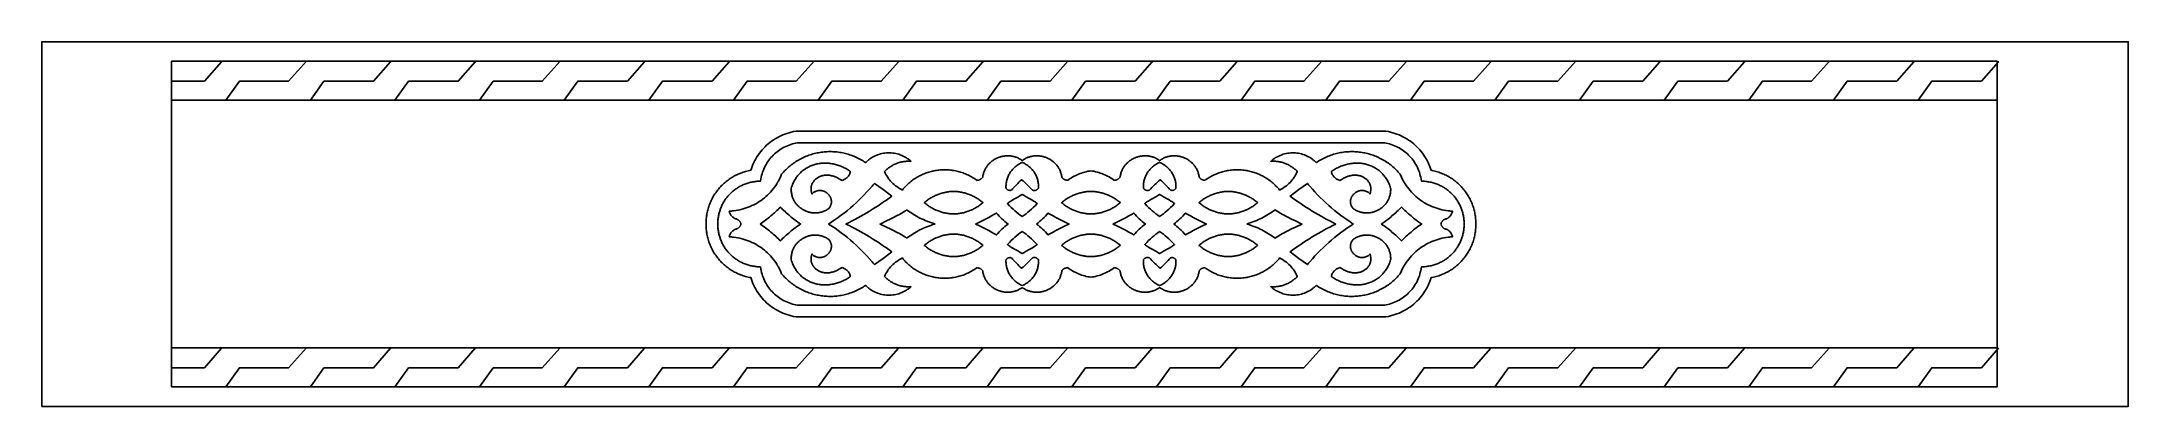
# Model space of a CAD drawing. Extents: x 2914 to 3714, y 692 to 832.
import ezdxf

# ---------------------------------------------------------------- set-up
doc = ezdxf.new("R2010")
doc.units = 0
doc.layers.add('LAYER_1', color=18, linetype='CONTINUOUS')

msp = doc.modelspace()

# ---------------------------------------------------------------- linework, layer by layer
at = {"layer": 'LAYER_1'}
for points in [[(2914.44, 692.21), (3714.44, 692.21), (3714.44, 832.21), (2914.44, 832.21)], [(2964.22, 699.71), (3664.22, 699.71), (3664.22, 824.71), (2964.22, 824.71)], [(3175.7, 777.51), (3175.35, 777.17), (3175, 776.82), (3174.67, 776.47), (3174.34, 776.11), (3174.02, 775.74), (3173.71, 775.36), (3173.42, 774.98), (3173.13, 774.59), (3172.84, 774.19), (3172.57, 773.79), (3172.31, 773.38), (3172.06, 772.97), (3171.81, 772.55), (3171.58, 772.12), (3171.36, 771.69), (3171.14, 771.25), (3170.94, 770.81), (3170.75, 770.36), (3170.57, 769.91), (3170.39, 769.45), (3170.23, 768.99), (3170.08, 768.53), (3169.94, 768.06), (3169.81, 767.58), (3169.7, 767.11), (3169.59, 766.63), (3169.49, 766.14), (3169.41, 765.65), (3169.34, 765.16), (3169.28, 764.67), (3169.23, 764.17), (3169.2, 763.67), (3169.17, 763.17), (3169.16, 762.67), (3169.16, 762.21), (3169.16, 761.76), (3169.17, 761.25), (3169.2, 760.75), (3169.23, 760.25), (3169.28, 759.76), (3169.34, 759.26), (3169.41, 758.77), (3169.49, 758.29), (3169.59, 757.8), (3169.7, 757.32), (3169.81, 756.84), (3169.94, 756.37), (3170.08, 755.9), (3170.23, 755.43), (3170.39, 754.97), (3170.57, 754.52), (3170.75, 754.06), (3170.94, 753.62), (3171.14, 753.17), (3171.36, 752.74), (3171.58, 752.31), (3171.81, 751.88), (3172.06, 751.46), (3172.31, 751.04), (3172.57, 750.64), (3172.84, 750.23), (3173.13, 749.84), (3173.42, 749.45), (3173.71, 749.07), (3174.02, 748.69), (3174.34, 748.32), (3174.67, 747.96), (3175, 747.61), (3175.35, 747.26), (3175.7, 746.92), (3176.06, 746.59), (3176.43, 746.27), (3176.8, 745.95), (3177.19, 745.65), (3177.58, 745.35), (3177.98, 745.06), (3178.39, 744.78), (3178.8, 744.51), (3179.23, 744.25), (3179.66, 744), (3180.09, 743.76), (3180.54, 743.53), (3180.99, 743.31), (3181.45, 743.1), (3181.91, 742.9), (3182.38, 742.71), (3182.86, 742.53), (3183.34, 742.36), (3183.83, 742.21), (3184.33, 742.06), (3184.83, 741.93), (3185.33, 741.81), (3185.84, 741.7), (3186.33, 741.61), (3186.54, 740.94), (3186.82, 740.15), (3187.13, 739.37), (3187.48, 738.61), (3187.85, 737.86), (3188.25, 737.13), (3188.67, 736.42), (3189.12, 735.73), (3189.6, 735.06), (3190.1, 734.41), (3190.63, 733.77), (3191.18, 733.16), (3191.76, 732.57), (3192.35, 732), (3192.97, 731.46), (3193.61, 730.94), (3194.27, 730.44), (3194.94, 729.97), (3195.64, 729.52), (3196.36, 729.1), (3197.09, 728.71), (3197.84, 728.34), (3198.6, 728), (3199.38, 727.69), (3200.18, 727.41), (3200.99, 727.16), (3201.81, 726.94), (3202.65, 726.75), (3203.74, 726.54), (3316.72, 726.54), (3429.7, 726.54), (3430.8, 726.75), (3431.63, 726.94), (3432.46, 727.16), (3433.27, 727.41), (3434.06, 727.69), (3434.84, 728), (3435.61, 728.34), (3436.36, 728.71), (3437.09, 729.1), (3437.81, 729.52), (3438.5, 729.97), (3439.18, 730.44), (3439.84, 730.94), (3440.48, 731.46), (3441.09, 732), (3441.69, 732.57), (3442.26, 733.16), (3442.82, 733.77), (3443.34, 734.41), (3443.85, 735.06), (3444.32, 735.73), (3444.78, 736.42), (3445.2, 737.13), (3445.6, 737.86), (3445.97, 738.61), (3446.31, 739.37), (3446.62, 740.15), (3446.91, 740.94), (3447.12, 741.61), (3447.6, 741.7), (3448.11, 741.81), (3448.62, 741.93), (3449.12, 742.06), (3449.62, 742.21), (3450.1, 742.36), (3450.59, 742.53), (3451.06, 742.71), (3451.54, 742.9), (3452, 743.1), (3452.46, 743.31), (3452.91, 743.53), (3453.35, 743.76), (3453.79, 744), (3454.22, 744.25), (3454.64, 744.51), (3455.06, 744.78), (3455.47, 745.06), (3455.87, 745.35), (3456.26, 745.65), (3456.64, 745.95), (3457.02, 746.27), (3457.39, 746.59), (3457.75, 746.92), (3458.1, 747.26), (3458.44, 747.61), (3458.78, 747.96), (3459.11, 748.32), (3459.42, 748.69), (3459.73, 749.07), (3460.03, 749.45), (3460.32, 749.84), (3460.6, 750.23), (3460.87, 750.64), (3461.14, 751.04), (3461.39, 751.46), (3461.63, 751.88), (3461.87, 752.31), (3462.09, 752.74), (3462.3, 753.17), (3462.51, 753.62), (3462.7, 754.06), (3462.88, 754.52), (3463.05, 754.97), (3463.21, 755.43), (3463.36, 755.9), (3463.5, 756.37), (3463.63, 756.84), (3463.75, 757.32), (3463.86, 757.8), (3463.95, 758.29), (3464.04, 758.77), (3464.11, 759.26), (3464.17, 759.76), (3464.21, 760.25), (3464.25, 760.75), (3464.27, 761.25), (3464.29, 761.76), (3464.29, 762.21), (3464.29, 762.67), (3464.27, 763.17), (3464.25, 763.67), (3464.21, 764.17), (3464.17, 764.67), (3464.11, 765.16), (3464.04, 765.65), (3463.95, 766.14), (3463.86, 766.63), (3463.75, 767.11), (3463.63, 767.58), (3463.5, 768.06), (3463.36, 768.53), (3463.21, 768.99), (3463.05, 769.45), (3462.88, 769.91), (3462.7, 770.36), (3462.51, 770.81), (3462.3, 771.25), (3462.09, 771.69), (3461.87, 772.12), (3461.63, 772.55), (3461.39, 772.97), (3461.14, 773.38), (3460.87, 773.79), (3460.6, 774.19), (3460.32, 774.59), (3460.03, 774.98), (3459.73, 775.36), (3459.42, 775.74), (3459.11, 776.11), (3458.78, 776.47), (3458.44, 776.82), (3458.1, 777.17), (3457.75, 777.51), (3457.39, 777.84), (3457.02, 778.16), (3456.64, 778.47), (3456.26, 778.78), (3455.87, 779.08), (3455.47, 779.37), (3455.06, 779.64), (3454.64, 779.91), (3454.22, 780.17), (3453.79, 780.43), (3453.35, 780.67), (3452.91, 780.9), (3452.46, 781.12), (3452, 781.33), (3451.54, 781.53), (3451.06, 781.72), (3450.59, 781.9), (3450.1, 782.06), (3449.62, 782.22), (3449.12, 782.36), (3448.62, 782.5), (3448.11, 782.62), (3447.6, 782.73), (3447.12, 782.82), (3446.91, 783.49), (3446.62, 784.28), (3446.31, 785.06), (3445.97, 785.82), (3445.6, 786.56), (3445.2, 787.29), (3444.78, 788), (3444.32, 788.69), (3443.85, 789.37), (3443.34, 790.02), (3442.82, 790.65), (3442.26, 791.26), (3441.69, 791.85), (3441.09, 792.42), (3440.48, 792.97), (3439.84, 793.49), (3439.18, 793.99), (3438.5, 794.46), (3437.81, 794.91), (3437.09, 795.33), (3436.36, 795.72), (3435.61, 796.09), (3434.84, 796.43), (3434.06, 796.74), (3433.27, 797.02), (3432.46, 797.27), (3431.63, 797.49), (3430.8, 797.68), (3429.7, 797.89), (3316.72, 797.88), (3203.74, 797.89), (3202.65, 797.68), (3201.81, 797.49), (3200.99, 797.27), (3200.18, 797.02), (3199.38, 796.74), (3198.6, 796.43), (3197.84, 796.09), (3197.09, 795.72), (3196.36, 795.33), (3195.64, 794.91), (3194.94, 794.46), (3194.27, 793.99), (3193.61, 793.49), (3192.97, 792.97), (3192.35, 792.42), (3191.76, 791.85), (3191.18, 791.26), (3190.63, 790.65), (3190.1, 790.02), (3189.6, 789.37), (3189.12, 788.69), (3188.67, 788), (3188.25, 787.29), (3187.85, 786.56), (3187.48, 785.82), (3187.13, 785.06), (3186.82, 784.28), (3186.54, 783.49), (3186.33, 782.82), (3185.84, 782.73), (3185.33, 782.62), (3184.83, 782.5), (3184.33, 782.36), (3183.83, 782.22), (3183.34, 782.06), (3182.86, 781.9), (3182.38, 781.72), (3181.91, 781.53), (3181.45, 781.33), (3180.99, 781.12), (3180.54, 780.9), (3180.09, 780.67), (3179.66, 780.43), (3179.23, 780.17), (3178.8, 779.91), (3178.39, 779.64), (3177.98, 779.37), (3177.58, 779.08), (3177.19, 778.78), (3176.8, 778.47), (3176.43, 778.16), (3176.06, 777.84)], [(3173.8, 764.57), (3173.75, 764.18), (3173.72, 763.79), (3173.69, 763.4), (3173.67, 763.01), (3173.66, 762.62), (3173.66, 762.21), (3173.66, 761.81), (3173.67, 761.41), (3173.69, 761.02), (3173.72, 760.63), (3173.75, 760.25), (3173.8, 759.86), (3173.86, 759.48), (3173.92, 759.1), (3174, 758.72), (3174.08, 758.34), (3174.17, 757.97), (3174.27, 757.6), (3174.38, 757.23), (3174.5, 756.87), (3174.62, 756.51), (3174.76, 756.15), (3174.9, 755.8), (3175.05, 755.45), (3175.21, 755.1), (3175.38, 754.76), (3175.55, 754.42), (3175.74, 754.09), (3175.93, 753.76), (3176.12, 753.43), (3176.33, 753.11), (3176.54, 752.8), (3176.76, 752.49), (3176.99, 752.18), (3177.23, 751.88), (3177.47, 751.59), (3177.72, 751.3), (3177.97, 751.01), (3178.23, 750.74), (3178.5, 750.46), (3178.78, 750.2), (3179.06, 749.94), (3179.35, 749.69), (3179.65, 749.44), (3179.95, 749.2), (3180.25, 748.97), (3180.57, 748.74), (3180.89, 748.53), (3181.21, 748.31), (3181.54, 748.11), (3181.88, 747.91), (3182.22, 747.73), (3182.57, 747.55), (3182.92, 747.37), (3183.28, 747.21), (3183.64, 747.05), (3184.01, 746.9), (3184.38, 746.76), (3184.76, 746.63), (3185.14, 746.51), (3185.53, 746.4), (3185.93, 746.29), (3186.32, 746.2), (3186.73, 746.11), (3187.13, 746.04), (3187.54, 745.97), (3187.96, 745.91), (3188.38, 745.87), (3188.8, 745.83), (3190.02, 745.75), (3190.29, 744.3), (3190.44, 743.64), (3190.61, 743), (3190.81, 742.36), (3191.03, 741.74), (3191.28, 741.13), (3191.55, 740.53), (3191.84, 739.94), (3192.15, 739.37), (3192.49, 738.81), (3192.84, 738.27), (3193.22, 737.74), (3193.62, 737.22), (3194.03, 736.72), (3194.47, 736.24), (3194.92, 735.77), (3195.39, 735.32), (3195.88, 734.89), (3196.39, 734.48), (3196.91, 734.08), (3197.45, 733.71), (3198, 733.35), (3198.57, 733.02), (3199.15, 732.71), (3199.74, 732.42), (3200.35, 732.15), (3200.97, 731.9), (3201.6, 731.68), (3202.24, 731.48), (3202.89, 731.3), (3203.56, 731.15), (3204.16, 731.04), (3316.72, 731.04), (3429.29, 731.04), (3429.89, 731.15), (3430.55, 731.3), (3431.21, 731.48), (3431.85, 731.68), (3432.48, 731.9), (3433.1, 732.15), (3433.71, 732.42), (3434.3, 732.71), (3434.88, 733.02), (3435.45, 733.35), (3436, 733.71), (3436.54, 734.08), (3437.06, 734.48), (3437.56, 734.89), (3438.05, 735.32), (3438.52, 735.77), (3438.98, 736.24), (3439.41, 736.72), (3439.83, 737.22), (3440.23, 737.74), (3440.6, 738.27), (3440.96, 738.81), (3441.3, 739.37), (3441.61, 739.94), (3441.9, 740.53), (3442.17, 741.13), (3442.42, 741.74), (3442.64, 742.36), (3442.84, 743), (3443.01, 743.64), (3443.16, 744.3), (3443.42, 745.75), (3444.64, 745.83), (3445.07, 745.87), (3445.49, 745.91), (3445.9, 745.97), (3446.31, 746.04), (3446.72, 746.11), (3447.12, 746.2), (3447.52, 746.29), (3447.91, 746.4), (3448.3, 746.51), (3448.69, 746.63), (3449.06, 746.76), (3449.44, 746.9), (3449.81, 747.05), (3450.17, 747.21), (3450.53, 747.37), (3450.88, 747.55), (3451.23, 747.73), (3451.57, 747.91), (3451.91, 748.11), (3452.24, 748.31), (3452.56, 748.53), (3452.88, 748.74), (3453.19, 748.97), (3453.5, 749.2), (3453.8, 749.44), (3454.1, 749.69), (3454.38, 749.94), (3454.67, 750.2), (3454.94, 750.46), (3455.21, 750.74), (3455.47, 751.01), (3455.73, 751.3), (3455.98, 751.59), (3456.22, 751.88), (3456.46, 752.18), (3456.68, 752.49), (3456.9, 752.8), (3457.12, 753.11), (3457.32, 753.43), (3457.52, 753.76), (3457.71, 754.09), (3457.89, 754.42), (3458.07, 754.76), (3458.24, 755.1), (3458.39, 755.45), (3458.55, 755.8), (3458.69, 756.15), (3458.82, 756.51), (3458.95, 756.87), (3459.07, 757.23), (3459.18, 757.6), (3459.28, 757.97), (3459.37, 758.34), (3459.45, 758.72), (3459.53, 759.1), (3459.59, 759.48), (3459.65, 759.86), (3459.69, 760.25), (3459.73, 760.63), (3459.76, 761.02), (3459.78, 761.41), (3459.79, 761.81), (3459.79, 762.21), (3459.79, 762.62), (3459.78, 763.01), (3459.76, 763.4), (3459.73, 763.79), (3459.69, 764.18), (3459.65, 764.57), (3459.59, 764.95), (3459.53, 765.33), (3459.45, 765.71), (3459.37, 766.08), (3459.28, 766.46), (3459.18, 766.83), (3459.07, 767.19), (3458.95, 767.56), (3458.82, 767.92), (3458.69, 768.28), (3458.55, 768.63), (3458.39, 768.98), (3458.24, 769.33), (3458.07, 769.67), (3457.89, 770.01), (3457.71, 770.34), (3457.52, 770.67), (3457.32, 770.99), (3457.12, 771.32), (3456.9, 771.63), (3456.68, 771.94), (3456.46, 772.25), (3456.22, 772.55), (3455.98, 772.84), (3455.73, 773.13), (3455.47, 773.41), (3455.21, 773.69), (3454.94, 773.96), (3454.67, 774.23), (3454.38, 774.49), (3454.1, 774.74), (3453.8, 774.98), (3453.5, 775.22), (3453.19, 775.46), (3452.88, 775.68), (3452.56, 775.9), (3452.24, 776.11), (3451.91, 776.32), (3451.57, 776.51), (3451.23, 776.7), (3450.88, 776.88), (3450.53, 777.05), (3450.17, 777.22), (3449.81, 777.37), (3449.44, 777.52), (3449.06, 777.66), (3448.69, 777.79), (3448.3, 777.92), (3447.91, 778.03), (3447.52, 778.13), (3447.12, 778.23), (3446.72, 778.31), (3446.31, 778.39), (3445.9, 778.46), (3445.49, 778.51), (3445.07, 778.56), (3444.64, 778.6), (3443.42, 778.67), (3443.16, 780.13), (3443.01, 780.78), (3442.84, 781.43), (3442.64, 782.06), (3442.42, 782.68), (3442.17, 783.3), (3441.9, 783.9), (3441.61, 784.48), (3441.3, 785.06), (3440.96, 785.61), (3440.6, 786.16), (3440.23, 786.69), (3439.83, 787.21), (3439.41, 787.71), (3438.98, 788.19), (3438.52, 788.66), (3438.05, 789.11), (3437.56, 789.54), (3437.06, 789.95), (3436.54, 790.34), (3436, 790.72), (3435.45, 791.07), (3434.88, 791.41), (3434.3, 791.72), (3433.71, 792.01), (3433.1, 792.28), (3432.48, 792.52), (3431.85, 792.75), (3431.21, 792.95), (3430.55, 793.12), (3429.89, 793.27), (3429.29, 793.39), (3316.72, 793.38), (3204.16, 793.39), (3203.56, 793.27), (3202.89, 793.12), (3202.24, 792.95), (3201.6, 792.75), (3200.97, 792.52), (3200.35, 792.28), (3199.74, 792.01), (3199.15, 791.72), (3198.57, 791.41), (3198, 791.07), (3197.45, 790.72), (3196.91, 790.34), (3196.39, 789.95), (3195.88, 789.54), (3195.39, 789.11), (3194.92, 788.66), (3194.47, 788.19), (3194.03, 787.71), (3193.62, 787.21), (3193.22, 786.69), (3192.84, 786.16), (3192.49, 785.61), (3192.15, 785.06), (3191.84, 784.48), (3191.55, 783.9), (3191.28, 783.3), (3191.03, 782.68), (3190.81, 782.06), (3190.61, 781.43), (3190.44, 780.78), (3190.29, 780.13), (3190.02, 778.67), (3188.8, 778.6), (3188.38, 778.56), (3187.96, 778.51), (3187.54, 778.46), (3187.13, 778.39), (3186.73, 778.31), (3186.32, 778.23), (3185.93, 778.13), (3185.53, 778.03), (3185.14, 777.92), (3184.76, 777.79), (3184.38, 777.66), (3184.01, 777.52), (3183.64, 777.37), (3183.28, 777.22), (3182.92, 777.05), (3182.57, 776.88), (3182.22, 776.7), (3181.88, 776.51), (3181.54, 776.32), (3181.21, 776.11), (3180.89, 775.9), (3180.57, 775.68), (3180.25, 775.46), (3179.95, 775.22), (3179.65, 774.98), (3179.35, 774.74), (3179.06, 774.49), (3178.78, 774.23), (3178.5, 773.96), (3178.23, 773.69), (3177.97, 773.41), (3177.72, 773.13), (3177.47, 772.84), (3177.23, 772.55), (3176.99, 772.25), (3176.76, 771.94), (3176.54, 771.63), (3176.33, 771.32), (3176.12, 770.99), (3175.93, 770.67), (3175.74, 770.34), (3175.55, 770.01), (3175.38, 769.67), (3175.21, 769.33), (3175.05, 768.98), (3174.9, 768.63), (3174.76, 768.28), (3174.62, 767.92), (3174.5, 767.56), (3174.38, 767.19), (3174.27, 766.83), (3174.17, 766.46), (3174.08, 766.08), (3174, 765.71), (3173.92, 765.33), (3173.86, 764.95)], [(3182.55, 762.21), (3182.5, 762.37), (3182.45, 762.52), (3182.39, 762.66), (3182.33, 762.8), (3182.25, 762.94), (3182.17, 763.07), (3182.07, 763.2), (3181.98, 763.32), (3181.87, 763.44), (3181.76, 763.55), (3181.64, 763.66), (3181.52, 763.75), (3181.39, 763.84), (3181.25, 763.93), (3181.11, 764), (3180.96, 764.07), (3180.69, 764.16), (3180.42, 764.26), (3180.17, 764.38), (3179.93, 764.51), (3179.69, 764.66), (3179.47, 764.83), (3179.26, 765.01), (3179.07, 765.2), (3178.88, 765.4), (3178.71, 765.62), (3178.56, 765.85), (3178.42, 766.08), (3178.3, 766.33), (3178.2, 766.59), (3178.11, 766.86), (3178.04, 767.13), (3178.46, 767.15), (3178.88, 767.18), (3179.3, 767.22), (3179.71, 767.26), (3180.53, 767.37), (3181.35, 767.52), (3182.15, 767.68), (3182.95, 767.88), (3183.74, 768.1), (3184.51, 768.36), (3185.27, 768.63), (3186.02, 768.94), (3186.76, 769.27), (3187.49, 769.62), (3188.2, 770), (3188.89, 770.4), (3189.57, 770.83), (3190.24, 771.28), (3190.88, 771.76), (3191.51, 772.25), (3192.13, 772.77), (3192.72, 773.31), (3193.29, 773.87), (3193.85, 774.45), (3194.38, 775.05), (3194.89, 775.67), (3195.38, 776.31), (3195.85, 776.97), (3196.29, 777.65), (3196.71, 778.35), (3196.91, 778.7), (3197.11, 779.06), (3197.3, 779.42), (3197.48, 779.79), (3197.65, 780.16), (3197.82, 780.53), (3197.99, 780.91), (3198.14, 781.3), (3198.51, 781.74), (3198.9, 782.17), (3199.29, 782.59), (3199.68, 783), (3200.09, 783.4), (3200.51, 783.78), (3200.93, 784.16), (3201.36, 784.52), (3201.8, 784.88), (3202.24, 785.22), (3202.69, 785.55), (3203.15, 785.87), (3203.61, 786.17), (3204.08, 786.47), (3204.56, 786.75), (3205.04, 787.02), (3205.53, 787.28), (3206.02, 787.53), (3206.52, 787.77), (3207.02, 787.99), (3207.52, 788.21), (3208.03, 788.41), (3208.55, 788.6), (3209.07, 788.78), (3209.59, 788.94), (3210.12, 789.1), (3210.64, 789.24), (3211.18, 789.37), (3211.71, 789.49), (3212.25, 789.59), (3212.79, 789.69), (3213.33, 789.77), (3213.87, 789.84), (3214.41, 789.9), (3214.96, 789.94), (3215.51, 789.97), (3216.05, 789.99), (3216.6, 790), (3217.15, 790), (3217.7, 789.98), (3218.25, 789.95), (3218.79, 789.91), (3219.34, 789.86), (3219.89, 789.79), (3220.44, 789.71), (3220.98, 789.62), (3221.52, 789.52), (3222.06, 789.4), (3222.6, 789.27), (3223.14, 789.13), (3223.68, 788.97), (3224.21, 788.81), (3224.74, 788.62), (3225.27, 788.43), (3225.79, 788.23), (3226.31, 788.01), (3226.83, 787.77), (3227.34, 787.53), (3227.85, 787.27), (3228.35, 787), (3228.85, 786.72), (3229.34, 786.42), (3229.83, 786.11), (3230.32, 785.79), (3230.54, 786.01), (3230.77, 786.22), (3231, 786.43), (3231.23, 786.63), (3231.47, 786.83), (3231.72, 787.01), (3231.96, 787.2), (3232.21, 787.37), (3232.72, 787.7), (3233.25, 788), (3233.78, 788.28), (3234.33, 788.52), (3234.88, 788.74), (3235.45, 788.94), (3236.02, 789.1), (3236.59, 789.24), (3237.17, 789.35), (3237.76, 789.44), (3238.35, 789.49), (3238.94, 789.52), (3239.53, 789.53), (3240.12, 789.5), (3240.71, 789.45), (3241.3, 789.37), (3241.88, 789.26), (3242.46, 789.13), (3243.03, 788.97), (3243.6, 788.78), (3244.16, 788.56), (3244.71, 788.32), (3245.25, 788.04), (3245.77, 787.74), (3246.03, 787.58), (3246.29, 787.41), (3246.54, 787.24), (3246.8, 787.06), (3247.04, 786.87), (3247.28, 786.68), (3247.52, 786.47), (3247.76, 786.26), (3247.4, 786.29), (3247.04, 786.3), (3246.69, 786.31), (3246.33, 786.3), (3245.97, 786.28), (3245.62, 786.25), (3245.27, 786.22), (3244.92, 786.17), (3244.57, 786.12), (3244.22, 786.05), (3243.88, 785.97), (3243.54, 785.89), (3243.2, 785.8), (3242.87, 785.69), (3242.54, 785.58), (3242.21, 785.46), (3241.88, 785.33), (3241.56, 785.19), (3241.25, 785.04), (3240.93, 784.88), (3240.63, 784.71), (3240.32, 784.54), (3240.02, 784.35), (3239.73, 784.16), (3239.44, 783.96), (3239.16, 783.75), (3238.88, 783.54), (3238.61, 783.31), (3238.35, 783.08), (3238.09, 782.83), (3237.84, 782.58), (3237.59, 782.33), (3237.85, 781.75), (3238.14, 781.2), (3238.45, 780.65), (3238.79, 780.13), (3239.14, 779.61), (3239.52, 779.12), (3239.93, 778.64), (3240.35, 778.19), (3240.79, 777.75), (3241.26, 777.33), (3241.74, 776.93), (3242.24, 776.55), (3242.76, 776.19), (3243.29, 775.86), (3243.85, 775.55), (3244.41, 775.26), (3244.74, 775.66), (3245.08, 776.05), (3245.43, 776.43), (3245.78, 776.8), (3246.14, 777.16), (3246.51, 777.51), (3246.88, 777.85), (3247.27, 778.18), (3247.66, 778.5), (3248.05, 778.81), (3248.45, 779.11), (3248.86, 779.39), (3249.28, 779.67), (3249.7, 779.93), (3250.12, 780.19), (3250.55, 780.43), (3250.99, 780.66), (3251.43, 780.89), (3251.87, 781.1), (3252.32, 781.3), (3252.77, 781.49), (3253.23, 781.67), (3253.69, 781.84), (3254.15, 781.99), (3254.62, 782.14), (3255.09, 782.27), (3255.57, 782.4), (3256.04, 782.51), (3256.52, 782.61), (3257, 782.7), (3257.48, 782.78), (3257.97, 782.85), (3258.45, 782.91), (3258.94, 782.95), (3259.43, 782.99), (3259.91, 783.01), (3260.4, 783.02), (3260.89, 783.03), (3261.38, 783.01), (3261.87, 782.99), (3262.36, 782.96), (3262.85, 782.91), (3263.34, 782.86), (3263.83, 782.79), (3264.32, 782.71), (3264.8, 782.62), (3265.29, 782.52), (3265.77, 782.4), (3266.25, 782.28), (3266.72, 782.14), (3267.2, 781.99), (3267.67, 781.83), (3268.14, 781.66), (3268.61, 781.47), (3269.07, 781.28), (3269.53, 781.07), (3269.99, 780.85), (3270.44, 780.62), (3270.89, 780.37), (3271.33, 780.12), (3271.77, 779.85), (3272.21, 779.57), (3272.64, 779.28), (3273.06, 778.97), (3273.22, 778.99), (3273.38, 779.02), (3273.54, 779.06), (3273.69, 779.1), (3273.84, 779.15), (3273.99, 779.21), (3274.13, 779.28), (3274.27, 779.35), (3274.41, 779.43), (3274.54, 779.52), (3274.67, 779.61), (3274.79, 779.71), (3274.91, 779.82), (3275.02, 779.93), (3275.12, 780.05), (3275.22, 780.18), (3275.27, 780.51), (3275.33, 780.83), (3275.4, 781.15), (3275.48, 781.47), (3275.57, 781.77), (3275.67, 782.08), (3275.78, 782.37), (3275.9, 782.66), (3276.03, 782.95), (3276.16, 783.23), (3276.31, 783.5), (3276.46, 783.76), (3276.62, 784.02), (3276.79, 784.28), (3276.97, 784.52), (3277.16, 784.76), (3277.35, 785), (3277.55, 785.22), (3277.75, 785.44), (3277.97, 785.66), (3278.18, 785.86), (3278.41, 786.06), (3278.64, 786.25), (3278.88, 786.43), (3279.12, 786.61), (3279.37, 786.78), (3279.62, 786.94), (3279.87, 787.09), (3280.13, 787.23), (3280.4, 787.37), (3280.67, 787.5), (3280.94, 787.62), (3281.22, 787.73), (3281.5, 787.84), (3281.78, 787.93), (3282.07, 788.02), (3282.36, 788.1), (3282.65, 788.17), (3282.95, 788.23), (3283.24, 788.28), (3283.54, 788.32), (3283.84, 788.36), (3284.14, 788.38), (3284.44, 788.4), (3284.75, 788.4), (3285.05, 788.4), (3285.36, 788.38), (3285.66, 788.36), (3285.96, 788.33), (3286.27, 788.28), (3286.57, 788.23), (3286.88, 788.17), (3287.18, 788.1), (3287.48, 788.01), (3287.78, 787.92), (3288.08, 787.81), (3288.38, 787.7), (3288.67, 787.57), (3288.96, 787.44), (3289.25, 787.29), (3289.54, 787.13), (3289.83, 786.96), (3290.11, 786.78), (3290.39, 786.59), (3290.66, 786.78), (3290.95, 786.96), (3291.23, 787.13), (3291.52, 787.29), (3291.81, 787.44), (3292.1, 787.57), (3292.39, 787.7), (3292.69, 787.81), (3292.99, 787.92), (3293.29, 788.01), (3293.59, 788.1), (3293.89, 788.17), (3294.2, 788.23), (3294.5, 788.28), (3294.81, 788.33), (3295.11, 788.36), (3295.42, 788.38), (3295.72, 788.4), (3296.02, 788.4), (3296.33, 788.4), (3296.63, 788.38), (3296.93, 788.36), (3297.23, 788.32), (3297.53, 788.28), (3297.82, 788.23), (3298.12, 788.17), (3298.41, 788.1), (3298.7, 788.02), (3298.99, 787.93), (3299.27, 787.84), (3299.55, 787.73), (3299.83, 787.62), (3300.1, 787.5), (3300.37, 787.37), (3300.64, 787.23), (3300.9, 787.09), (3301.15, 786.94), (3301.41, 786.78), (3301.65, 786.61), (3301.89, 786.43), (3302.13, 786.25), (3302.36, 786.06), (3302.59, 785.86), (3302.8, 785.66), (3303.02, 785.44), (3303.22, 785.22), (3303.42, 785), (3303.61, 784.76), (3303.8, 784.52), (3303.98, 784.28), (3304.15, 784.02), (3304.31, 783.76), (3304.46, 783.5), (3304.61, 783.23), (3304.74, 782.95), (3304.87, 782.66), (3304.99, 782.37), (3305.1, 782.08), (3305.2, 781.77), (3305.29, 781.47), (3305.37, 781.15), (3305.44, 780.83), (3305.5, 780.51), (3305.55, 780.18), (3305.65, 780.05), (3305.75, 779.93), (3305.87, 779.82), (3305.98, 779.71), (3306.1, 779.61), (3306.23, 779.52), (3306.36, 779.43), (3306.5, 779.35), (3306.64, 779.28), (3306.78, 779.21), (3306.93, 779.15), (3307.08, 779.1), (3307.23, 779.06), (3307.39, 779.02), (3307.55, 778.99), (3307.71, 778.97), (3308.22, 779.33), (3308.73, 779.67), (3309.26, 779.99), (3309.79, 780.3), (3310.34, 780.59), (3310.89, 780.86), (3311.44, 781.12), (3312.01, 781.36), (3312.58, 781.58), (3313.15, 781.79), (3313.74, 781.98), (3314.32, 782.15), (3314.92, 782.3), (3315.51, 782.44), (3316.12, 782.56), (3316.72, 782.66), (3317.33, 782.56), (3317.93, 782.44), (3318.52, 782.3), (3319.12, 782.15), (3319.71, 781.98), (3320.29, 781.79), (3320.86, 781.58), (3321.44, 781.36), (3322, 781.12), (3322.56, 780.86), (3323.11, 780.59), (3323.65, 780.3), (3324.18, 779.99), (3324.71, 779.67), (3325.23, 779.33), (3325.73, 778.97), (3325.89, 778.99), (3326.05, 779.02), (3326.21, 779.06), (3326.36, 779.1), (3326.51, 779.15), (3326.66, 779.21), (3326.8, 779.28), (3326.94, 779.35), (3327.08, 779.43), (3327.21, 779.52), (3327.34, 779.61), (3327.46, 779.71), (3327.58, 779.82), (3327.69, 779.93), (3327.79, 780.05), (3327.89, 780.18), (3327.94, 780.51), (3328, 780.83), (3328.07, 781.15), (3328.15, 781.47), (3328.24, 781.77), (3328.34, 782.08), (3328.45, 782.37), (3328.57, 782.66), (3328.7, 782.95), (3328.84, 783.23), (3328.98, 783.5), (3329.14, 783.76), (3329.3, 784.02), (3329.47, 784.28), (3329.64, 784.52), (3329.83, 784.76), (3330.02, 785), (3330.22, 785.22), (3330.43, 785.44), (3330.64, 785.66), (3330.86, 785.86), (3331.08, 786.06), (3331.31, 786.25), (3331.55, 786.43), (3331.79, 786.61), (3332.04, 786.78), (3332.29, 786.94), (3332.55, 787.09), (3332.81, 787.23), (3333.07, 787.37), (3333.34, 787.5), (3333.62, 787.62), (3333.89, 787.73), (3334.17, 787.84), (3334.46, 787.93), (3334.74, 788.02), (3335.03, 788.1), (3335.32, 788.17), (3335.62, 788.23), (3335.92, 788.28), (3336.21, 788.32), (3336.51, 788.36), (3336.81, 788.38), (3337.12, 788.4), (3337.42, 788.4), (3337.72, 788.4), (3338.03, 788.38), (3338.33, 788.36), (3338.64, 788.33), (3338.94, 788.28), (3339.25, 788.23), (3339.55, 788.17), (3339.85, 788.1), (3340.15, 788.01), (3340.45, 787.92), (3340.75, 787.81), (3341.05, 787.7), (3341.34, 787.57), (3341.64, 787.44), (3341.93, 787.29), (3342.21, 787.13), (3342.5, 786.96), (3342.78, 786.78), (3343.06, 786.59), (3343.34, 786.78), (3343.62, 786.96), (3343.9, 787.13), (3344.19, 787.29), (3344.48, 787.44), (3344.77, 787.57), (3345.07, 787.7), (3345.36, 787.81), (3345.66, 787.92), (3345.96, 788.01), (3346.26, 788.1), (3346.57, 788.17), (3346.87, 788.23), (3347.17, 788.28), (3347.48, 788.33), (3347.78, 788.36), (3348.09, 788.38), (3348.39, 788.4), (3348.7, 788.4), (3349, 788.4), (3349.3, 788.38), (3349.6, 788.36), (3349.9, 788.32), (3350.2, 788.28), (3350.5, 788.23), (3350.79, 788.17), (3351.08, 788.1), (3351.37, 788.02), (3351.66, 787.93), (3351.94, 787.84), (3352.22, 787.73), (3352.5, 787.62), (3352.77, 787.5), (3353.04, 787.37), (3353.31, 787.23), (3353.57, 787.09), (3353.83, 786.94), (3354.08, 786.78), (3354.32, 786.61), (3354.57, 786.43), (3354.8, 786.25), (3355.03, 786.06), (3355.26, 785.86), (3355.48, 785.66), (3355.69, 785.44), (3355.89, 785.22), (3356.09, 785), (3356.29, 784.76), (3356.47, 784.52), (3356.65, 784.28), (3356.82, 784.02), (3356.98, 783.76), (3357.13, 783.5), (3357.28, 783.23), (3357.42, 782.95), (3357.54, 782.66), (3357.66, 782.37), (3357.77, 782.08), (3357.87, 781.77), (3357.96, 781.47), (3358.04, 781.15), (3358.11, 780.83), (3358.17, 780.51), (3358.22, 780.18), (3358.32, 780.05), (3358.43, 779.93), (3358.54, 779.82), (3358.65, 779.71), (3358.78, 779.61), (3358.9, 779.52), (3359.03, 779.43), (3359.17, 779.35), (3359.31, 779.28), (3359.45, 779.21), (3359.6, 779.15), (3359.75, 779.1), (3359.91, 779.06), (3360.06, 779.02), (3360.22, 778.99), (3360.38, 778.97), (3360.81, 779.28), (3361.24, 779.57), (3361.67, 779.85), (3362.11, 780.12), (3362.55, 780.37), (3363, 780.62), (3363.45, 780.85), (3363.91, 781.07), (3364.37, 781.28), (3364.83, 781.47), (3365.3, 781.66), (3365.77, 781.83), (3366.24, 781.99), (3366.72, 782.14), (3367.2, 782.28), (3367.68, 782.4), (3368.16, 782.52), (3368.64, 782.62), (3369.13, 782.71), (3369.61, 782.79), (3370.1, 782.86), (3370.59, 782.91), (3371.08, 782.96), (3371.57, 782.99), (3372.06, 783.01), (3372.55, 783.03), (3373.04, 783.02), (3373.53, 783.01), (3374.02, 782.99), (3374.5, 782.95), (3374.99, 782.91), (3375.48, 782.85), (3375.96, 782.78), (3376.44, 782.7), (3376.92, 782.61), (3377.4, 782.51), (3377.88, 782.4), (3378.35, 782.27), (3378.82, 782.14), (3379.29, 781.99), (3379.75, 781.84), (3380.21, 781.67), (3380.67, 781.49), (3381.12, 781.3), (3381.57, 781.1), (3382.02, 780.89), (3382.46, 780.66), (3382.89, 780.43), (3383.32, 780.19), (3383.75, 779.93), (3384.17, 779.67), (3384.58, 779.39), (3384.99, 779.11), (3385.39, 778.81), (3385.79, 778.5), (3386.18, 778.18), (3386.56, 777.85), (3386.93, 777.51), (3387.3, 777.16), (3387.66, 776.8), (3388.02, 776.43), (3388.36, 776.05), (3388.7, 775.66), (3389.03, 775.26), (3389.6, 775.55), (3390.15, 775.86), (3390.68, 776.19), (3391.2, 776.55), (3391.7, 776.93), (3392.19, 777.33), (3392.65, 777.75), (3393.09, 778.19), (3393.52, 778.64), (3393.92, 779.12), (3394.3, 779.61), (3394.66, 780.13), (3394.99, 780.65), (3395.3, 781.2), (3395.59, 781.75), (3395.85, 782.33), (3395.61, 782.58), (3395.36, 782.83), (3395.1, 783.08), (3394.83, 783.31), (3394.56, 783.54), (3394.28, 783.75), (3394, 783.96), (3393.71, 784.16), (3393.42, 784.35), (3393.12, 784.54), (3392.82, 784.71), (3392.51, 784.88), (3392.2, 785.04), (3391.88, 785.19), (3391.56, 785.33), (3391.24, 785.46), (3390.91, 785.58), (3390.58, 785.69), (3390.24, 785.8), (3389.9, 785.89), (3389.56, 785.97), (3389.22, 786.05), (3388.87, 786.12), (3388.52, 786.17), (3388.17, 786.22), (3387.82, 786.25), (3387.47, 786.28), (3387.11, 786.3), (3386.76, 786.31), (3386.4, 786.3), (3386.04, 786.29), (3385.68, 786.26), (3385.92, 786.47), (3386.16, 786.68), (3386.4, 786.87), (3386.65, 787.06), (3386.9, 787.24), (3387.15, 787.41), (3387.41, 787.58), (3387.67, 787.74), (3388.2, 788.04), (3388.74, 788.32), (3389.29, 788.56), (3389.85, 788.78), (3390.41, 788.97), (3390.99, 789.13), (3391.56, 789.26), (3392.15, 789.37), (3392.73, 789.45), (3393.32, 789.5), (3393.91, 789.53), (3394.51, 789.52), (3395.1, 789.49), (3395.68, 789.44), (3396.27, 789.35), (3396.85, 789.24), (3397.43, 789.1), (3398, 788.94), (3398.56, 788.74), (3399.11, 788.52), (3399.66, 788.28), (3400.19, 788), (3400.72, 787.7), (3401.23, 787.37), (3401.48, 787.2), (3401.73, 787.01), (3401.97, 786.83), (3402.21, 786.63), (3402.45, 786.43), (3402.68, 786.22), (3402.9, 786.01), (3403.13, 785.79), (3403.61, 786.11), (3404.1, 786.42), (3404.59, 786.72), (3405.09, 787), (3405.6, 787.27), (3406.1, 787.53), (3406.62, 787.77), (3407.13, 788.01), (3407.65, 788.23), (3408.18, 788.43), (3408.7, 788.62), (3409.23, 788.81), (3409.77, 788.97), (3410.3, 789.13), (3410.84, 789.27), (3411.38, 789.4), (3411.92, 789.52), (3412.46, 789.62), (3413.01, 789.71), (3413.55, 789.79), (3414.1, 789.86), (3414.65, 789.91), (3415.2, 789.95), (3415.74, 789.98), (3416.29, 790), (3416.84, 790), (3417.39, 789.99), (3417.94, 789.97), (3418.48, 789.94), (3419.03, 789.9), (3419.57, 789.84), (3420.12, 789.77), (3420.66, 789.69), (3421.2, 789.59), (3421.73, 789.49), (3422.27, 789.37), (3422.8, 789.24), (3423.33, 789.1), (3423.85, 788.94), (3424.37, 788.78), (3424.89, 788.6), (3425.41, 788.41), (3425.92, 788.21), (3426.42, 787.99), (3426.93, 787.77), (3427.42, 787.53), (3427.92, 787.28), (3428.4, 787.02), (3428.88, 786.75), (3429.36, 786.47), (3429.83, 786.17), (3430.29, 785.87), (3430.75, 785.55), (3431.2, 785.22), (3431.65, 784.88), (3432.08, 784.52), (3432.51, 784.16), (3432.94, 783.78), (3433.35, 783.4), (3433.76, 783), (3434.16, 782.59), (3434.55, 782.17), (3434.93, 781.74), (3435.3, 781.3), (3435.46, 780.91), (3435.62, 780.53), (3435.79, 780.16), (3435.96, 779.79), (3436.15, 779.42), (3436.33, 779.06), (3436.53, 778.7), (3436.73, 778.35), (3437.15, 777.65), (3437.59, 776.97), (3438.06, 776.31), (3438.55, 775.67), (3439.06, 775.05), (3439.6, 774.45), (3440.15, 773.87), (3440.72, 773.31), (3441.32, 772.77), (3441.93, 772.25), (3442.56, 771.76), (3443.21, 771.28), (3443.87, 770.83), (3444.55, 770.4), (3445.25, 770), (3445.96, 769.62), (3446.68, 769.27), (3447.42, 768.94), (3448.17, 768.63), (3448.93, 768.36), (3449.71, 768.1), (3450.49, 767.88), (3451.29, 767.68), (3452.09, 767.52), (3452.91, 767.37), (3453.73, 767.26), (3454.15, 767.22), (3454.56, 767.18), (3454.98, 767.15), (3455.4, 767.13), (3455.33, 766.86), (3455.24, 766.59), (3455.14, 766.33), (3455.02, 766.08), (3454.88, 765.85), (3454.73, 765.62), (3454.56, 765.4), (3454.38, 765.2), (3454.18, 765.01), (3453.97, 764.83), (3453.75, 764.66), (3453.52, 764.51), (3453.27, 764.38), (3453.02, 764.26), (3452.75, 764.16), (3452.48, 764.07), (3452.33, 764), (3452.19, 763.93), (3452.06, 763.84), (3451.93, 763.75), (3451.8, 763.66), (3451.68, 763.55), (3451.57, 763.44), (3451.47, 763.32), (3451.37, 763.2), (3451.28, 763.07), (3451.19, 762.94), (3451.12, 762.8), (3451.05, 762.66), (3450.99, 762.52), (3450.94, 762.37), (3450.9, 762.21), (3450.94, 762.06), (3450.99, 761.91), (3451.05, 761.76), (3451.12, 761.62), (3451.19, 761.48), (3451.28, 761.35), (3451.37, 761.22), (3451.47, 761.1), (3451.57, 760.98), (3451.68, 760.87), (3451.8, 760.77), (3451.93, 760.67), (3452.06, 760.58), (3452.19, 760.5), (3452.33, 760.42), (3452.48, 760.35), (3452.75, 760.27), (3453.02, 760.17), (3453.27, 760.05), (3453.52, 759.91), (3453.75, 759.76), (3453.97, 759.6), (3454.18, 759.42), (3454.38, 759.22), (3454.56, 759.02), (3454.73, 758.8), (3454.88, 758.58), (3455.02, 758.34), (3455.14, 758.09), (3455.24, 757.83), (3455.33, 757.57), (3455.4, 757.29), (3454.98, 757.27), (3454.56, 757.24), (3454.15, 757.2), (3453.73, 757.16), (3452.91, 757.05), (3452.09, 756.91), (3451.29, 756.74), (3450.49, 756.54), (3449.71, 756.32), (3448.93, 756.07), (3448.17, 755.79), (3447.42, 755.48), (3446.68, 755.16), (3445.96, 754.8), (3445.25, 754.42), (3444.55, 754.02), (3443.87, 753.59), (3443.21, 753.14), (3442.56, 752.67), (3441.93, 752.17), (3441.32, 751.65), (3440.72, 751.11), (3440.15, 750.55), (3439.6, 749.97), (3439.06, 749.37), (3438.55, 748.75), (3438.06, 748.11), (3437.59, 747.45), (3437.15, 746.77), (3436.73, 746.08), (3436.53, 745.72), (3436.33, 745.36), (3436.15, 745), (3435.96, 744.63), (3435.79, 744.26), (3435.62, 743.89), (3435.46, 743.51), (3435.3, 743.13), (3434.93, 742.68), (3434.55, 742.25), (3434.16, 741.83), (3433.76, 741.42), (3433.35, 741.02), (3432.94, 740.64), (3432.51, 740.26), (3432.08, 739.9), (3431.65, 739.55), (3431.2, 739.2), (3430.75, 738.87), (3430.29, 738.56), (3429.83, 738.25), (3429.36, 737.95), (3428.88, 737.67), (3428.4, 737.4), (3427.92, 737.14), (3427.42, 736.89), (3426.93, 736.65), (3426.42, 736.43), (3425.92, 736.21), (3425.41, 736.01), (3424.89, 735.82), (3424.37, 735.65), (3423.85, 735.48), (3423.33, 735.33), (3422.8, 735.18), (3422.27, 735.05), (3421.73, 734.94), (3421.2, 734.83), (3420.66, 734.74), (3420.12, 734.65), (3419.57, 734.58), (3419.03, 734.53), (3418.48, 734.48), (3417.94, 734.45), (3417.39, 734.43), (3416.84, 734.42), (3416.29, 734.42), (3415.74, 734.44), (3415.2, 734.47), (3414.65, 734.51), (3414.1, 734.57), (3413.55, 734.63), (3413.01, 734.71), (3412.46, 734.8), (3411.92, 734.91), (3411.38, 735.02), (3410.84, 735.15), (3410.3, 735.29), (3409.77, 735.45), (3409.23, 735.62), (3408.7, 735.8), (3408.18, 735.99), (3407.65, 736.2), (3407.13, 736.42), (3406.62, 736.65), (3406.1, 736.89), (3405.6, 737.15), (3405.09, 737.42), (3404.59, 737.71), (3404.1, 738), (3403.61, 738.31), (3403.13, 738.64), (3402.9, 738.41), (3402.68, 738.2), (3402.45, 737.99), (3402.21, 737.79), (3401.97, 737.6), (3401.73, 737.41), (3401.48, 737.23), (3401.23, 737.05), (3400.72, 736.72), (3400.19, 736.42), (3399.66, 736.15), (3399.11, 735.9), (3398.56, 735.68), (3398, 735.49), (3397.43, 735.32), (3396.85, 735.18), (3396.27, 735.07), (3395.68, 734.98), (3395.1, 734.93), (3394.51, 734.9), (3393.91, 734.9), (3393.32, 734.92), (3392.73, 734.97), (3392.15, 735.05), (3391.56, 735.16), (3390.99, 735.29), (3390.41, 735.46), (3389.85, 735.65), (3389.29, 735.86), (3388.74, 736.11), (3388.2, 736.38), (3387.67, 736.68), (3387.41, 736.84), (3387.15, 737.01), (3386.9, 737.18), (3386.65, 737.36), (3386.4, 737.55), (3386.16, 737.75), (3385.92, 737.95), (3385.68, 738.16), (3386.04, 738.13), (3386.4, 738.12), (3386.76, 738.12), (3387.11, 738.12), (3387.47, 738.14), (3387.82, 738.17), (3388.17, 738.2), (3388.52, 738.25), (3388.87, 738.31), (3389.22, 738.37), (3389.56, 738.45), (3389.9, 738.53), (3390.24, 738.63), (3390.58, 738.73), (3390.91, 738.84), (3391.24, 738.96), (3391.56, 739.1), (3391.88, 739.24), (3392.2, 739.38), (3392.51, 739.54), (3392.82, 739.71), (3393.12, 739.88), (3393.42, 740.07), (3393.71, 740.26), (3394, 740.46), (3394.28, 740.67), (3394.56, 740.89), (3394.83, 741.11), (3395.1, 741.35), (3395.36, 741.59), (3395.61, 741.84), (3395.85, 742.1), (3395.59, 742.67), (3395.3, 743.23), (3394.99, 743.77), (3394.66, 744.3), (3394.3, 744.81), (3393.92, 745.3), (3393.52, 745.78), (3393.09, 746.24), (3392.65, 746.68), (3392.19, 747.1), (3391.7, 747.5), (3391.2, 747.87), (3390.68, 748.23), (3390.15, 748.56), (3389.6, 748.88), (3389.03, 749.16), (3388.7, 748.76), (3388.36, 748.37), (3388.02, 747.99), (3387.66, 747.62), (3387.3, 747.26), (3386.93, 746.91), (3386.56, 746.57), (3386.18, 746.24), (3385.79, 745.92), (3385.39, 745.61), (3384.99, 745.32), (3384.58, 745.03), (3384.17, 744.76), (3383.75, 744.49), (3383.32, 744.24), (3382.89, 743.99), (3382.46, 743.76), (3382.02, 743.54), (3381.57, 743.32), (3381.12, 743.12), (3380.67, 742.93), (3380.21, 742.76), (3379.75, 742.59), (3379.29, 742.43), (3378.82, 742.28), (3378.35, 742.15), (3377.88, 742.03), (3377.4, 741.91), (3376.92, 741.81), (3376.44, 741.72), (3375.96, 741.64), (3375.48, 741.57), (3374.99, 741.51), (3374.5, 741.47), (3374.02, 741.43), (3373.53, 741.41), (3373.04, 741.4), (3372.55, 741.4), (3372.06, 741.41), (3371.57, 741.43), (3371.08, 741.46), (3370.59, 741.51), (3370.1, 741.56), (3369.61, 741.63), (3369.13, 741.71), (3368.64, 741.8), (3368.16, 741.9), (3367.68, 742.02), (3367.2, 742.14), (3366.72, 742.28), (3366.24, 742.43), (3365.77, 742.59), (3365.3, 742.76), (3364.83, 742.95), (3364.37, 743.15), (3363.91, 743.35), (3363.45, 743.57), (3363, 743.81), (3362.55, 744.05), (3362.11, 744.31), (3361.67, 744.57), (3361.24, 744.85), (3360.81, 745.14), (3360.38, 745.45), (3360.22, 745.43), (3360.06, 745.4), (3359.91, 745.37), (3359.75, 745.32), (3359.6, 745.27), (3359.45, 745.21), (3359.31, 745.15), (3359.17, 745.07), (3359.03, 744.99), (3358.9, 744.91), (3358.78, 744.81), (3358.65, 744.71), (3358.54, 744.6), (3358.43, 744.49), (3358.32, 744.37), (3358.22, 744.24), (3358.17, 743.91), (3358.11, 743.59), (3358.04, 743.27), (3357.96, 742.96), (3357.87, 742.65), (3357.77, 742.35), (3357.66, 742.05), (3357.54, 741.76), (3357.42, 741.47), (3357.28, 741.2), (3357.13, 740.92), (3356.98, 740.66), (3356.82, 740.4), (3356.65, 740.15), (3356.47, 739.9), (3356.29, 739.66), (3356.09, 739.43), (3355.89, 739.2), (3355.69, 738.98), (3355.48, 738.77), (3355.26, 738.56), (3355.03, 738.36), (3354.8, 738.17), (3354.57, 737.99), (3354.32, 737.81), (3354.08, 737.65), (3353.83, 737.49), (3353.57, 737.33), (3353.31, 737.19), (3353.04, 737.05), (3352.77, 736.92), (3352.5, 736.8), (3352.22, 736.69), (3351.94, 736.59), (3351.66, 736.49), (3351.37, 736.4), (3351.08, 736.32), (3350.79, 736.26), (3350.5, 736.19), (3350.2, 736.14), (3349.9, 736.1), (3349.6, 736.07), (3349.3, 736.04), (3349, 736.03), (3348.7, 736.02), (3348.39, 736.03), (3348.09, 736.04), (3347.78, 736.06), (3347.48, 736.09), (3347.17, 736.14), (3346.87, 736.19), (3346.57, 736.25), (3346.26, 736.33), (3345.96, 736.41), (3345.66, 736.5), (3345.36, 736.61), (3345.07, 736.72), (3344.77, 736.85), (3344.48, 736.98), (3344.19, 737.13), (3343.9, 737.29), (3343.62, 737.46), (3343.34, 737.64), (3343.06, 737.83), (3342.78, 737.64), (3342.5, 737.46), (3342.21, 737.29), (3341.93, 737.13), (3341.64, 736.98), (3341.34, 736.85), (3341.05, 736.72), (3340.75, 736.61), (3340.45, 736.5), (3340.15, 736.41), (3339.85, 736.33), (3339.55, 736.25), (3339.25, 736.19), (3338.94, 736.14), (3338.64, 736.09), (3338.33, 736.06), (3338.03, 736.04), (3337.72, 736.03), (3337.42, 736.02), (3337.12, 736.03), (3336.81, 736.04), (3336.51, 736.07), (3336.21, 736.1), (3335.92, 736.14), (3335.62, 736.19), (3335.32, 736.26), (3335.03, 736.32), (3334.74, 736.4), (3334.46, 736.49), (3334.17, 736.59), (3333.89, 736.69), (3333.62, 736.8), (3333.34, 736.92), (3333.07, 737.05), (3332.81, 737.19), (3332.55, 737.33), (3332.29, 737.49), (3332.04, 737.65), (3331.79, 737.81), (3331.55, 737.99), (3331.31, 738.17), (3331.08, 738.36), (3330.86, 738.56), (3330.64, 738.77), (3330.43, 738.98), (3330.22, 739.2), (3330.02, 739.43), (3329.83, 739.66), (3329.64, 739.9), (3329.47, 740.15), (3329.3, 740.4), (3329.14, 740.66), (3328.98, 740.92), (3328.84, 741.2), (3328.7, 741.47), (3328.57, 741.76), (3328.45, 742.05), (3328.34, 742.35), (3328.24, 742.65), (3328.15, 742.96), (3328.07, 743.27), (3328, 743.59), (3327.94, 743.91), (3327.89, 744.24), (3327.79, 744.37), (3327.69, 744.49), (3327.58, 744.6), (3327.46, 744.71), (3327.34, 744.81), (3327.21, 744.91), (3327.08, 744.99), (3326.94, 745.07), (3326.8, 745.15), (3326.66, 745.21), (3326.51, 745.27), (3326.36, 745.32), (3326.21, 745.37), (3326.05, 745.4), (3325.89, 745.43), (3325.73, 745.45), (3325.23, 745.09), (3324.71, 744.75), (3324.18, 744.43), (3323.65, 744.12), (3323.11, 743.83), (3322.56, 743.56), (3322, 743.3), (3321.44, 743.06), (3320.86, 742.84), (3320.29, 742.63), (3319.71, 742.44), (3319.12, 742.27), (3318.52, 742.12), (3317.93, 741.98), (3317.33, 741.87), (3316.72, 741.76), (3316.12, 741.87), (3315.51, 741.98), (3314.92, 742.12), (3314.32, 742.27), (3313.74, 742.44), (3313.15, 742.63), (3312.58, 742.84), (3312.01, 743.06), (3311.44, 743.3), (3310.89, 743.56), (3310.34, 743.83), (3309.79, 744.12), (3309.26, 744.43), (3308.73, 744.75), (3308.22, 745.09), (3307.71, 745.45), (3307.55, 745.43), (3307.39, 745.4), (3307.23, 745.37), (3307.08, 745.32), (3306.93, 745.27), (3306.78, 745.21), (3306.64, 745.15), (3306.5, 745.07), (3306.36, 744.99), (3306.23, 744.91), (3306.1, 744.81), (3305.98, 744.71), (3305.87, 744.6), (3305.75, 744.49), (3305.65, 744.37), (3305.55, 744.24), (3305.5, 743.91), (3305.44, 743.59), (3305.37, 743.27), (3305.29, 742.96), (3305.2, 742.65), (3305.1, 742.35), (3304.99, 742.05), (3304.87, 741.76), (3304.74, 741.47), (3304.61, 741.2), (3304.46, 740.92), (3304.31, 740.66), (3304.15, 740.4), (3303.98, 740.15), (3303.8, 739.9), (3303.61, 739.66), (3303.42, 739.43), (3303.22, 739.2), (3303.02, 738.98), (3302.8, 738.77), (3302.59, 738.56), (3302.36, 738.36), (3302.13, 738.17), (3301.89, 737.99), (3301.65, 737.81), (3301.41, 737.65), (3301.15, 737.49), (3300.9, 737.33), (3300.64, 737.19), (3300.37, 737.05), (3300.1, 736.92), (3299.83, 736.8), (3299.55, 736.69), (3299.27, 736.59), (3298.99, 736.49), (3298.7, 736.4), (3298.41, 736.32), (3298.12, 736.26), (3297.82, 736.19), (3297.53, 736.14), (3297.23, 736.1), (3296.93, 736.07), (3296.63, 736.04), (3296.33, 736.03), (3296.02, 736.02), (3295.72, 736.03), (3295.42, 736.04), (3295.11, 736.06), (3294.81, 736.09), (3294.5, 736.14), (3294.2, 736.19), (3293.89, 736.25), (3293.59, 736.33), (3293.29, 736.41), (3292.99, 736.5), (3292.69, 736.61), (3292.39, 736.72), (3292.1, 736.85), (3291.81, 736.98), (3291.52, 737.13), (3291.23, 737.29), (3290.95, 737.46), (3290.66, 737.64), (3290.39, 737.83), (3290.11, 737.64), (3289.83, 737.46), (3289.54, 737.29), (3289.25, 737.13), (3288.96, 736.98), (3288.67, 736.85), (3288.38, 736.72), (3288.08, 736.61), (3287.78, 736.5), (3287.48, 736.41), (3287.18, 736.33), (3286.88, 736.25), (3286.57, 736.19), (3286.27, 736.14), (3285.96, 736.09), (3285.66, 736.06), (3285.36, 736.04), (3285.05, 736.03), (3284.75, 736.02), (3284.44, 736.03), (3284.14, 736.04), (3283.84, 736.07), (3283.54, 736.1), (3283.24, 736.14), (3282.95, 736.19), (3282.65, 736.26), (3282.36, 736.32), (3282.07, 736.4), (3281.78, 736.49), (3281.5, 736.59), (3281.22, 736.69), (3280.94, 736.8), (3280.67, 736.92), (3280.4, 737.05), (3280.13, 737.19), (3279.87, 737.33), (3279.62, 737.49), (3279.37, 737.65), (3279.12, 737.81), (3278.88, 737.99), (3278.64, 738.17), (3278.41, 738.36), (3278.18, 738.56), (3277.97, 738.77), (3277.75, 738.98), (3277.55, 739.2), (3277.35, 739.43), (3277.16, 739.66), (3276.97, 739.9), (3276.79, 740.15), (3276.62, 740.4), (3276.46, 740.66), (3276.31, 740.92), (3276.16, 741.2), (3276.03, 741.47), (3275.9, 741.76), (3275.78, 742.05), (3275.67, 742.35), (3275.57, 742.65), (3275.48, 742.96), (3275.4, 743.27), (3275.33, 743.59), (3275.27, 743.91), (3275.22, 744.24), (3275.12, 744.37), (3275.02, 744.49), (3274.91, 744.6), (3274.79, 744.71), (3274.67, 744.81), (3274.54, 744.91), (3274.41, 744.99), (3274.27, 745.07), (3274.13, 745.15), (3273.99, 745.21), (3273.84, 745.27), (3273.69, 745.32), (3273.54, 745.37), (3273.38, 745.4), (3273.22, 745.43), (3273.06, 745.45), (3272.64, 745.14), (3272.21, 744.85), (3271.77, 744.57), (3271.33, 744.31), (3270.89, 744.05), (3270.44, 743.81), (3269.99, 743.57), (3269.53, 743.35), (3269.07, 743.15), (3268.61, 742.95), (3268.14, 742.76), (3267.67, 742.59), (3267.2, 742.43), (3266.72, 742.28), (3266.25, 742.14), (3265.77, 742.02), (3265.29, 741.9), (3264.8, 741.8), (3264.32, 741.71), (3263.83, 741.63), (3263.34, 741.56), (3262.85, 741.51), (3262.36, 741.46), (3261.87, 741.43), (3261.38, 741.41), (3260.89, 741.4), (3260.4, 741.4), (3259.91, 741.41), (3259.43, 741.43), (3258.94, 741.47), (3258.45, 741.51), (3257.97, 741.57), (3257.48, 741.64), (3257, 741.72), (3256.52, 741.81), (3256.04, 741.91), (3255.57, 742.03), (3255.09, 742.15), (3254.62, 742.28), (3254.15, 742.43), (3253.69, 742.59), (3253.23, 742.76), (3252.77, 742.93), (3252.32, 743.12), (3251.87, 743.32), (3251.43, 743.54), (3250.99, 743.76), (3250.55, 743.99), (3250.12, 744.24), (3249.7, 744.49), (3249.28, 744.76), (3248.86, 745.03), (3248.45, 745.32), (3248.05, 745.61), (3247.66, 745.92), (3247.27, 746.24), (3246.88, 746.57), (3246.51, 746.91), (3246.14, 747.26), (3245.78, 747.62), (3245.43, 747.99), (3245.08, 748.37), (3244.74, 748.76), (3244.41, 749.16), (3243.85, 748.88), (3243.29, 748.56), (3242.76, 748.23), (3242.24, 747.87), (3241.74, 747.5), (3241.26, 747.1), (3240.79, 746.68), (3240.35, 746.24), (3239.93, 745.78), (3239.52, 745.3), (3239.14, 744.81), (3238.79, 744.3), (3238.45, 743.77), (3238.14, 743.23), (3237.85, 742.67), (3237.59, 742.1), (3237.84, 741.84), (3238.09, 741.59), (3238.35, 741.35), (3238.61, 741.11), (3238.88, 740.89), (3239.16, 740.67), (3239.44, 740.46), (3239.73, 740.26), (3240.02, 740.07), (3240.32, 739.88), (3240.63, 739.71), (3240.93, 739.54), (3241.25, 739.38), (3241.56, 739.24), (3241.88, 739.1), (3242.21, 738.96), (3242.54, 738.84), (3242.87, 738.73), (3243.2, 738.63), (3243.54, 738.53), (3243.88, 738.45), (3244.22, 738.37), (3244.57, 738.31), (3244.92, 738.25), (3245.27, 738.2), (3245.62, 738.17), (3245.97, 738.14), (3246.33, 738.12), (3246.69, 738.12), (3247.04, 738.12), (3247.4, 738.13), (3247.76, 738.16), (3247.52, 737.95), (3247.28, 737.75), (3247.04, 737.55), (3246.8, 737.36), (3246.54, 737.18), (3246.29, 737.01), (3246.03, 736.84), (3245.77, 736.68), (3245.25, 736.38), (3244.71, 736.11), (3244.16, 735.86), (3243.6, 735.65), (3243.03, 735.46), (3242.46, 735.29), (3241.88, 735.16), (3241.3, 735.05), (3240.71, 734.97), (3240.12, 734.92), (3239.53, 734.9), (3238.94, 734.9), (3238.35, 734.93), (3237.76, 734.98), (3237.17, 735.07), (3236.59, 735.18), (3236.02, 735.32), (3235.45, 735.49), (3234.88, 735.68), (3234.33, 735.9), (3233.78, 736.15), (3233.25, 736.42), (3232.72, 736.72), (3232.21, 737.05), (3231.96, 737.23), (3231.72, 737.41), (3231.47, 737.6), (3231.23, 737.79), (3231, 737.99), (3230.77, 738.2), (3230.54, 738.41), (3230.32, 738.64), (3229.83, 738.31), (3229.34, 738), (3228.85, 737.71), (3228.35, 737.42), (3227.85, 737.15), (3227.34, 736.89), (3226.83, 736.65), (3226.31, 736.42), (3225.79, 736.2), (3225.27, 735.99), (3224.74, 735.8), (3224.21, 735.62), (3223.68, 735.45), (3223.14, 735.29), (3222.6, 735.15), (3222.06, 735.02), (3221.52, 734.91), (3220.98, 734.8), (3220.44, 734.71), (3219.89, 734.63), (3219.34, 734.57), (3218.79, 734.51), (3218.25, 734.47), (3217.7, 734.44), (3217.15, 734.42), (3216.6, 734.42), (3216.05, 734.43), (3215.51, 734.45), (3214.96, 734.48), (3214.41, 734.53), (3213.87, 734.58), (3213.33, 734.65), (3212.79, 734.74), (3212.25, 734.83), (3211.71, 734.94), (3211.18, 735.05), (3210.64, 735.18), (3210.12, 735.33), (3209.59, 735.48), (3209.07, 735.65), (3208.55, 735.82), (3208.03, 736.01), (3207.52, 736.21), (3207.02, 736.43), (3206.52, 736.65), (3206.02, 736.89), (3205.53, 737.14), (3205.04, 737.4), (3204.56, 737.67), (3204.08, 737.95), (3203.61, 738.25), (3203.15, 738.56), (3202.69, 738.87), (3202.24, 739.2), (3201.8, 739.55), (3201.36, 739.9), (3200.93, 740.26), (3200.51, 740.64), (3200.09, 741.02), (3199.68, 741.42), (3199.29, 741.83), (3198.9, 742.25), (3198.51, 742.68), (3198.14, 743.13), (3197.99, 743.51), (3197.82, 743.89), (3197.65, 744.26), (3197.48, 744.63), (3197.3, 745), (3197.11, 745.36), (3196.91, 745.72), (3196.71, 746.08), (3196.29, 746.77), (3195.85, 747.45), (3195.38, 748.11), (3194.89, 748.75), (3194.38, 749.37), (3193.85, 749.97), (3193.29, 750.55), (3192.72, 751.11), (3192.13, 751.65), (3191.51, 752.17), (3190.88, 752.67), (3190.24, 753.14), (3189.57, 753.59), (3188.89, 754.02), (3188.2, 754.42), (3187.49, 754.8), (3186.76, 755.16), (3186.02, 755.48), (3185.27, 755.79), (3184.51, 756.07), (3183.74, 756.32), (3182.95, 756.54), (3182.15, 756.74), (3181.35, 756.91), (3180.53, 757.05), (3179.71, 757.16), (3179.3, 757.2), (3178.88, 757.24), (3178.46, 757.27), (3178.04, 757.29), (3178.11, 757.57), (3178.2, 757.83), (3178.3, 758.09), (3178.42, 758.34), (3178.56, 758.58), (3178.71, 758.8), (3178.88, 759.02), (3179.07, 759.22), (3179.26, 759.42), (3179.47, 759.6), (3179.69, 759.76), (3179.93, 759.91), (3180.17, 760.05), (3180.42, 760.17), (3180.69, 760.27), (3180.96, 760.35), (3181.11, 760.42), (3181.25, 760.5), (3181.39, 760.58), (3181.52, 760.67), (3181.64, 760.77), (3181.76, 760.87), (3181.87, 760.98), (3181.98, 761.1), (3182.07, 761.22), (3182.17, 761.35), (3182.25, 761.48), (3182.33, 761.62), (3182.39, 761.76), (3182.45, 761.91), (3182.5, 762.06)], [(3221.28, 778.95), (3221.57, 779.04), (3221.86, 779.15), (3222.14, 779.28), (3222.4, 779.42), (3222.66, 779.58), (3222.9, 779.76), (3223.13, 779.95), (3223.35, 780.15), (3223.56, 780.37), (3223.74, 780.6), (3223.92, 780.84), (3224.08, 781.1), (3224.22, 781.37), (3224.34, 781.64), (3224.45, 781.93), (3224.53, 782.22), (3224.46, 782.34), (3224.38, 782.45), (3224.28, 782.56), (3224.17, 782.65), (3223.77, 782.91), (3223.36, 783.16), (3222.95, 783.39), (3222.54, 783.62), (3222.12, 783.83), (3221.71, 784.03), (3221.29, 784.21), (3220.87, 784.39), (3220.44, 784.55), (3220.02, 784.7), (3219.6, 784.84), (3219.17, 784.96), (3218.75, 785.08), (3218.32, 785.18), (3217.9, 785.27), (3217.47, 785.35), (3217.05, 785.42), (3216.62, 785.48), (3216.2, 785.52), (3215.78, 785.56), (3215.36, 785.58), (3214.94, 785.59), (3214.52, 785.59), (3214.11, 785.57), (3213.69, 785.55), (3213.28, 785.51), (3212.88, 785.47), (3212.47, 785.41), (3212.07, 785.34), (3211.67, 785.26), (3211.28, 785.16), (3210.89, 785.06), (3210.5, 784.95), (3210.12, 784.82), (3209.74, 784.68), (3209.37, 784.54), (3209, 784.38), (3208.64, 784.21), (3208.28, 784.02), (3207.93, 783.83), (3207.59, 783.63), (3207.25, 783.42), (3206.92, 783.19), (3206.59, 782.96), (3206.27, 782.71), (3205.96, 782.45), (3205.66, 782.18), (3205.36, 781.91), (3205.07, 781.62), (3204.79, 781.32), (3204.52, 781.01), (3204.25, 780.69), (3204, 780.35), (3203.75, 780.01), (3203.51, 779.66), (3203.29, 779.3), (3203.07, 778.92), (3202.86, 778.54), (3202.66, 778.15), (3202.47, 777.74), (3202.29, 777.33), (3202.13, 776.9), (3201.97, 776.47), (3201.83, 776.02), (3201.81, 775.67), (3201.81, 775.33), (3201.82, 774.99), (3201.84, 774.65), (3201.87, 774.32), (3201.92, 773.99), (3201.98, 773.67), (3202.05, 773.35), (3202.13, 773.04), (3202.22, 772.73), (3202.32, 772.43), (3202.44, 772.14), (3202.56, 771.85), (3202.69, 771.56), (3202.83, 771.28), (3202.98, 771.01), (3203.15, 770.75), (3203.31, 770.49), (3203.49, 770.24), (3203.68, 769.99), (3203.87, 769.75), (3204.08, 769.52), (3204.29, 769.3), (3204.5, 769.08), (3204.73, 768.87), (3204.96, 768.67), (3205.2, 768.48), (3205.44, 768.29), (3205.69, 768.12), (3205.95, 767.95), (3206.21, 767.79), (3206.47, 767.63), (3206.74, 767.49), (3207.02, 767.36), (3207.3, 767.23), (3207.58, 767.11), (3207.87, 767), (3208.17, 766.91), (3208.46, 766.82), (3208.76, 766.74), (3209.06, 766.67), (3209.36, 766.61), (3209.67, 766.56), (3209.98, 766.52), (3210.29, 766.49), (3210.6, 766.47), (3210.91, 766.47), (3211.23, 766.47), (3211.54, 766.48), (3211.86, 766.51), (3212.18, 766.55), (3212.49, 766.59), (3212.81, 766.65), (3213.12, 766.72), (3213.44, 766.81), (3213.75, 766.9), (3214.06, 767.01), (3214.37, 767.13), (3214.68, 767.26), (3214.99, 767.4), (3215.29, 767.56), (3215.59, 767.73), (3215.89, 767.91), (3216.19, 768.11), (3216.34, 768.3), (3216.49, 768.5), (3216.61, 768.7), (3216.73, 768.9), (3216.83, 769.11), (3216.92, 769.31), (3217, 769.51), (3217.06, 769.71), (3217.12, 769.92), (3217.16, 770.12), (3217.19, 770.32), (3217.21, 770.52), (3217.22, 770.72), (3217.22, 770.92), (3217.21, 771.11), (3217.18, 771.31), (3217.15, 771.5), (3217.11, 771.69), (3217.06, 771.87), (3217, 772.06), (3216.94, 772.24), (3216.86, 772.42), (3216.78, 772.59), (3216.69, 772.76), (3216.59, 772.93), (3216.48, 773.09), (3216.37, 773.25), (3216.25, 773.4), (3216.12, 773.55), (3215.99, 773.69), (3215.85, 773.83), (3215.71, 773.96), (3215.56, 774.08), (3215.4, 774.2), (3215.25, 774.32), (3215.08, 774.42), (3214.91, 774.52), (3214.74, 774.62), (3214.57, 774.7), (3214.39, 774.78), (3214.2, 774.85), (3214.02, 774.91), (3213.83, 774.96), (3213.64, 775.01), (3213.45, 775.05), (3213.25, 775.07), (3213.05, 775.09), (3212.86, 775.1), (3212.66, 775.1), (3212.46, 775.09), (3212.26, 775.07), (3212.06, 775.04), (3211.86, 775), (3211.66, 774.94), (3211.46, 774.88), (3211.26, 774.8), (3211.06, 774.72), (3210.87, 774.62), (3210.67, 774.51), (3210.48, 774.39), (3210.29, 774.25), (3210.1, 774.1), (3209.91, 773.94), (3209.73, 773.77), (3209.65, 774.02), (3209.58, 774.27), (3209.53, 774.52), (3209.48, 774.77), (3209.45, 775.02), (3209.42, 775.26), (3209.41, 775.5), (3209.41, 775.73), (3209.42, 775.96), (3209.44, 776.19), (3209.47, 776.42), (3209.51, 776.64), (3209.56, 776.86), (3209.62, 777.08), (3209.69, 777.29), (3209.77, 777.49), (3209.85, 777.7), (3209.95, 777.89), (3210.05, 778.09), (3210.17, 778.27), (3210.29, 778.46), (3210.42, 778.64), (3210.55, 778.81), (3210.7, 778.98), (3210.85, 779.14), (3211.01, 779.29), (3211.17, 779.44), (3211.35, 779.59), (3211.52, 779.73), (3211.71, 779.86), (3211.9, 779.98), (3212.1, 780.1), (3212.3, 780.21), (3212.51, 780.32), (3212.73, 780.41), (3212.95, 780.5), (3213.17, 780.59), (3213.4, 780.66), (3213.63, 780.73), (3213.87, 780.79), (3214.12, 780.84), (3214.36, 780.88), (3214.61, 780.91), (3214.87, 780.94), (3215.12, 780.96), (3215.39, 780.97), (3215.65, 780.96), (3215.92, 780.95), (3216.19, 780.94), (3216.46, 780.91), (3216.73, 780.87), (3217.01, 780.82), (3217.28, 780.76), (3217.56, 780.69), (3217.85, 780.62), (3218.13, 780.53), (3218.41, 780.43), (3218.69, 780.32), (3218.98, 780.2), (3219.26, 780.06), (3219.55, 779.92), (3219.84, 779.77), (3220.12, 779.6), (3220.41, 779.42), (3220.84, 779.2)], [(3296.61, 775.91), (3296.63, 776.31), (3296.63, 776.71), (3296.62, 777.1), (3296.59, 777.5), (3296.54, 777.88), (3296.48, 778.27), (3296.41, 778.65), (3296.32, 779.03), (3296.22, 779.4), (3296.1, 779.77), (3295.97, 780.13), (3295.82, 780.49), (3295.66, 780.84), (3295.49, 781.18), (3295.3, 781.52), (3295.11, 781.85), (3294.9, 782.18), (3294.67, 782.49), (3294.44, 782.8), (3294.19, 783.09), (3293.93, 783.38), (3293.66, 783.66), (3293.38, 783.93), (3293.09, 784.19), (3292.79, 784.44), (3292.48, 784.68), (3292.15, 784.91), (3291.82, 785.12), (3291.48, 785.32), (3291.12, 785.52), (3290.76, 785.69), (3290.39, 785.86), (3290.02, 785.69), (3289.66, 785.52), (3289.3, 785.32), (3288.96, 785.12), (3288.63, 784.91), (3288.3, 784.68), (3287.99, 784.44), (3287.69, 784.19), (3287.4, 783.93), (3287.11, 783.66), (3286.85, 783.38), (3286.59, 783.09), (3286.34, 782.8), (3286.11, 782.49), (3285.88, 782.18), (3285.67, 781.85), (3285.47, 781.52), (3285.29, 781.18), (3285.12, 780.84), (3284.96, 780.49), (3284.81, 780.13), (3284.68, 779.77), (3284.56, 779.4), (3284.46, 779.03), (3284.37, 778.65), (3284.3, 778.27), (3284.24, 777.88), (3284.19, 777.5), (3284.16, 777.1), (3284.15, 776.71), (3284.15, 776.31), (3284.17, 775.91), (3284.26, 775.79), (3284.35, 775.67), (3284.46, 775.57), (3284.57, 775.48), (3284.69, 775.39), (3284.81, 775.32), (3284.95, 775.26), (3285.08, 775.21), (3285.22, 775.17), (3285.36, 775.14), (3285.51, 775.13), (3285.66, 775.12), (3285.8, 775.13), (3285.95, 775.15), (3286.1, 775.18), (3286.24, 775.23), (3286.7, 775.76), (3287.17, 776.28), (3287.65, 776.79), (3288.13, 777.29), (3288.63, 777.79), (3289.13, 778.28), (3289.64, 778.76), (3290.16, 779.23), (3290.71, 778.76), (3291.25, 778.28), (3291.78, 777.79), (3292.3, 777.3), (3292.82, 776.79), (3293.32, 776.28), (3293.82, 775.76), (3294.31, 775.23), (3294.46, 775.18), (3294.62, 775.13), (3294.79, 775.11), (3294.95, 775.09), (3295.11, 775.09), (3295.27, 775.1), (3295.43, 775.13), (3295.58, 775.17), (3295.73, 775.22), (3295.88, 775.28), (3296.02, 775.36), (3296.15, 775.45), (3296.28, 775.55), (3296.4, 775.66), (3296.51, 775.78)], [(3336.84, 775.91), (3336.82, 776.31), (3336.82, 776.71), (3336.83, 777.1), (3336.86, 777.5), (3336.9, 777.88), (3336.96, 778.27), (3337.04, 778.65), (3337.13, 779.03), (3337.23, 779.4), (3337.35, 779.77), (3337.48, 780.13), (3337.63, 780.49), (3337.79, 780.84), (3337.96, 781.18), (3338.14, 781.52), (3338.34, 781.85), (3338.55, 782.18), (3338.77, 782.49), (3339.01, 782.8), (3339.25, 783.09), (3339.51, 783.38), (3339.78, 783.66), (3340.06, 783.93), (3340.36, 784.19), (3340.66, 784.44), (3340.97, 784.68), (3341.29, 784.91), (3341.63, 785.12), (3341.97, 785.32), (3342.32, 785.52), (3342.69, 785.69), (3343.06, 785.86), (3343.43, 785.69), (3343.79, 785.52), (3344.14, 785.32), (3344.49, 785.12), (3344.82, 784.91), (3345.14, 784.68), (3345.46, 784.44), (3345.76, 784.19), (3346.05, 783.93), (3346.33, 783.66), (3346.6, 783.38), (3346.86, 783.09), (3347.11, 782.8), (3347.34, 782.49), (3347.56, 782.18), (3347.77, 781.85), (3347.97, 781.52), (3348.16, 781.18), (3348.33, 780.84), (3348.49, 780.49), (3348.63, 780.13), (3348.77, 779.77), (3348.88, 779.4), (3348.99, 779.03), (3349.08, 778.65), (3349.15, 778.27), (3349.21, 777.88), (3349.26, 777.5), (3349.28, 777.1), (3349.3, 776.71), (3349.3, 776.31), (3349.28, 775.91), (3349.19, 775.79), (3349.09, 775.67), (3348.99, 775.57), (3348.88, 775.48), (3348.76, 775.39), (3348.63, 775.32), (3348.5, 775.26), (3348.36, 775.21), (3348.23, 775.17), (3348.08, 775.14), (3347.94, 775.13), (3347.79, 775.12), (3347.64, 775.13), (3347.5, 775.15), (3347.35, 775.18), (3347.21, 775.23), (3346.75, 775.76), (3346.28, 776.28), (3345.8, 776.79), (3345.31, 777.29), (3344.82, 777.79), (3344.32, 778.28), (3343.81, 778.76), (3343.29, 779.23), (3342.74, 778.76), (3342.2, 778.28), (3341.67, 777.79), (3341.15, 777.3), (3340.63, 776.79), (3340.13, 776.28), (3339.63, 775.76), (3339.14, 775.23), (3338.98, 775.18), (3338.82, 775.13), (3338.66, 775.11), (3338.5, 775.09), (3338.34, 775.09), (3338.18, 775.1), (3338.02, 775.13), (3337.87, 775.17), (3337.71, 775.22), (3337.57, 775.28), (3337.43, 775.36), (3337.29, 775.45), (3337.17, 775.55), (3337.05, 775.66), (3336.94, 775.78)], [(3412.17, 778.95), (3411.87, 779.04), (3411.59, 779.15), (3411.31, 779.28), (3411.04, 779.42), (3410.79, 779.58), (3410.54, 779.76), (3410.31, 779.95), (3410.1, 780.15), (3409.89, 780.37), (3409.7, 780.6), (3409.53, 780.84), (3409.37, 781.1), (3409.23, 781.37), (3409.11, 781.64), (3409, 781.93), (3408.91, 782.22), (3408.99, 782.34), (3409.07, 782.45), (3409.17, 782.56), (3409.27, 782.65), (3409.68, 782.91), (3410.08, 783.16), (3410.49, 783.39), (3410.91, 783.62), (3411.32, 783.83), (3411.74, 784.03), (3412.16, 784.21), (3412.58, 784.39), (3413, 784.55), (3413.43, 784.7), (3413.85, 784.84), (3414.27, 784.96), (3414.7, 785.08), (3415.12, 785.18), (3415.55, 785.27), (3415.98, 785.35), (3416.4, 785.42), (3416.82, 785.48), (3417.25, 785.52), (3417.67, 785.56), (3418.09, 785.58), (3418.51, 785.59), (3418.93, 785.59), (3419.34, 785.57), (3419.75, 785.55), (3420.16, 785.51), (3420.57, 785.47), (3420.98, 785.41), (3421.38, 785.34), (3421.77, 785.26), (3422.17, 785.16), (3422.56, 785.06), (3422.94, 784.95), (3423.33, 784.82), (3423.7, 784.68), (3424.08, 784.54), (3424.44, 784.38), (3424.81, 784.21), (3425.16, 784.02), (3425.51, 783.83), (3425.86, 783.63), (3426.2, 783.42), (3426.53, 783.19), (3426.85, 782.96), (3427.17, 782.71), (3427.48, 782.45), (3427.79, 782.18), (3428.09, 781.91), (3428.37, 781.62), (3428.66, 781.32), (3428.93, 781.01), (3429.19, 780.69), (3429.45, 780.35), (3429.69, 780.01), (3429.93, 779.66), (3430.16, 779.3), (3430.38, 778.92), (3430.59, 778.54), (3430.79, 778.15), (3430.97, 777.74), (3431.15, 777.33), (3431.32, 776.9), (3431.47, 776.47), (3431.62, 776.02), (3431.64, 775.67), (3431.64, 775.33), (3431.63, 774.99), (3431.61, 774.65), (3431.57, 774.32), (3431.53, 773.99), (3431.47, 773.67), (3431.4, 773.35), (3431.32, 773.04), (3431.23, 772.73), (3431.12, 772.43), (3431.01, 772.14), (3430.89, 771.85), (3430.76, 771.56), (3430.61, 771.28), (3430.46, 771.01), (3430.3, 770.75), (3430.13, 770.49), (3429.95, 770.24), (3429.77, 769.99), (3429.57, 769.75), (3429.37, 769.52), (3429.16, 769.3), (3428.94, 769.08), (3428.72, 768.87), (3428.49, 768.67), (3428.25, 768.48), (3428.01, 768.29), (3427.76, 768.12), (3427.5, 767.95), (3427.24, 767.79), (3426.97, 767.63), (3426.7, 767.49), (3426.43, 767.36), (3426.15, 767.23), (3425.86, 767.11), (3425.57, 767), (3425.28, 766.91), (3424.99, 766.82), (3424.69, 766.74), (3424.39, 766.67), (3424.08, 766.61), (3423.78, 766.56), (3423.47, 766.52), (3423.16, 766.49), (3422.85, 766.47), (3422.53, 766.47), (3422.22, 766.47), (3421.9, 766.48), (3421.59, 766.51), (3421.27, 766.55), (3420.96, 766.59), (3420.64, 766.65), (3420.32, 766.72), (3420.01, 766.81), (3419.7, 766.9), (3419.39, 767.01), (3419.07, 767.13), (3418.77, 767.26), (3418.46, 767.4), (3418.16, 767.56), (3417.85, 767.73), (3417.55, 767.91), (3417.26, 768.11), (3417.1, 768.3), (3416.96, 768.5), (3416.83, 768.7), (3416.72, 768.9), (3416.62, 769.11), (3416.53, 769.31), (3416.45, 769.51), (3416.38, 769.71), (3416.33, 769.92), (3416.29, 770.12), (3416.26, 770.32), (3416.24, 770.52), (3416.23, 770.72), (3416.23, 770.92), (3416.24, 771.11), (3416.26, 771.31), (3416.29, 771.5), (3416.33, 771.69), (3416.38, 771.87), (3416.44, 772.06), (3416.51, 772.24), (3416.58, 772.42), (3416.67, 772.59), (3416.76, 772.76), (3416.86, 772.93), (3416.96, 773.09), (3417.08, 773.25), (3417.2, 773.4), (3417.32, 773.55), (3417.46, 773.69), (3417.59, 773.83), (3417.74, 773.96), (3417.89, 774.08), (3418.04, 774.2), (3418.2, 774.32), (3418.37, 774.42), (3418.53, 774.52), (3418.71, 774.62), (3418.88, 774.7), (3419.06, 774.78), (3419.24, 774.85), (3419.43, 774.91), (3419.62, 774.96), (3419.81, 775.01), (3420, 775.05), (3420.2, 775.07), (3420.39, 775.09), (3420.59, 775.1), (3420.79, 775.1), (3420.99, 775.09), (3421.19, 775.07), (3421.39, 775.04), (3421.59, 775), (3421.79, 774.94), (3421.99, 774.88), (3422.19, 774.8), (3422.38, 774.72), (3422.58, 774.62), (3422.78, 774.51), (3422.97, 774.39), (3423.16, 774.25), (3423.35, 774.1), (3423.53, 773.94), (3423.72, 773.77), (3423.8, 774.02), (3423.86, 774.27), (3423.92, 774.52), (3423.97, 774.77), (3424, 775.02), (3424.02, 775.26), (3424.03, 775.5), (3424.04, 775.73), (3424.03, 775.96), (3424.01, 776.19), (3423.98, 776.42), (3423.94, 776.64), (3423.89, 776.86), (3423.83, 777.08), (3423.76, 777.29), (3423.68, 777.49), (3423.59, 777.7), (3423.5, 777.89), (3423.39, 778.09), (3423.28, 778.27), (3423.16, 778.46), (3423.03, 778.64), (3422.89, 778.81), (3422.75, 778.98), (3422.6, 779.14), (3422.44, 779.29), (3422.27, 779.44), (3422.1, 779.59), (3421.92, 779.73), (3421.74, 779.86), (3421.54, 779.98), (3421.35, 780.1), (3421.14, 780.21), (3420.93, 780.32), (3420.72, 780.41), (3420.5, 780.5), (3420.28, 780.59), (3420.05, 780.66), (3419.81, 780.73), (3419.57, 780.79), (3419.33, 780.84), (3419.08, 780.88), (3418.83, 780.91), (3418.58, 780.94), (3418.32, 780.96), (3418.06, 780.97), (3417.8, 780.96), (3417.53, 780.95), (3417.26, 780.94), (3416.99, 780.91), (3416.72, 780.87), (3416.44, 780.82), (3416.16, 780.76), (3415.88, 780.69), (3415.6, 780.62), (3415.32, 780.53), (3415.04, 780.43), (3414.75, 780.32), (3414.47, 780.2), (3414.18, 780.06), (3413.9, 779.92), (3413.61, 779.77), (3413.33, 779.6), (3413.04, 779.42), (3412.6, 779.2)], [(3216.13, 762.21), (3217.38, 763.03), (3218.61, 763.88), (3219.82, 764.74), (3221.01, 765.62), (3222.18, 766.53), (3223.33, 767.45), (3224.47, 768.4), (3225.58, 769.37), (3226.67, 770.35), (3227.75, 771.36), (3228.8, 772.39), (3229.83, 773.43), (3230.84, 774.5), (3231.83, 775.59), (3232.79, 776.7), (3233.27, 777.26), (3233.74, 777.82), (3235.41, 776.62), (3237.07, 775.4), (3238.72, 774.17), (3240.36, 772.92), (3239.33, 772.16), (3238.29, 771.41), (3237.24, 770.67), (3236.18, 769.94), (3235.12, 769.23), (3234.04, 768.53), (3232.95, 767.85), (3231.86, 767.17), (3230.75, 766.51), (3229.64, 765.86), (3228.52, 765.22), (3227.39, 764.6), (3226.25, 763.98), (3225.11, 763.38), (3223.96, 762.79), (3222.79, 762.21), (3223.96, 761.63), (3225.11, 761.04), (3226.25, 760.44), (3227.39, 759.83), (3228.52, 759.2), (3229.64, 758.57), (3230.75, 757.92), (3231.86, 757.26), (3232.95, 756.58), (3234.04, 755.89), (3235.12, 755.19), (3236.18, 754.48), (3237.24, 753.76), (3238.29, 753.02), (3239.33, 752.27), (3240.36, 751.5), (3238.72, 750.26), (3237.07, 749.02), (3235.41, 747.81), (3233.74, 746.6), (3233.27, 747.17), (3232.79, 747.73), (3231.83, 748.84), (3230.84, 749.93), (3229.83, 750.99), (3228.8, 752.04), (3227.75, 753.07), (3226.67, 754.07), (3225.58, 755.06), (3224.47, 756.03), (3223.33, 756.97), (3222.18, 757.9), (3221.01, 758.8), (3219.82, 759.69), (3218.61, 760.55), (3217.38, 761.39)], [(3410.65, 762.21), (3409.49, 762.79), (3408.34, 763.38), (3407.19, 763.98), (3406.05, 764.6), (3404.93, 765.22), (3403.8, 765.86), (3402.69, 766.51), (3401.59, 767.17), (3400.49, 767.85), (3399.41, 768.53), (3398.33, 769.23), (3397.26, 769.94), (3396.21, 770.67), (3395.16, 771.41), (3394.12, 772.16), (3393.09, 772.92), (3394.73, 774.17), (3396.38, 775.4), (3398.04, 776.62), (3399.71, 777.82), (3400.18, 777.26), (3400.65, 776.7), (3401.62, 775.59), (3402.61, 774.5), (3403.62, 773.43), (3404.65, 772.39), (3405.7, 771.36), (3406.77, 770.35), (3407.87, 769.37), (3408.98, 768.4), (3410.11, 767.45), (3411.27, 766.53), (3412.44, 765.62), (3413.63, 764.74), (3414.84, 763.88), (3416.07, 763.03), (3417.31, 762.21), (3416.07, 761.39), (3414.84, 760.55), (3413.63, 759.69), (3412.44, 758.8), (3411.27, 757.9), (3410.11, 756.97), (3408.98, 756.03), (3407.87, 755.06), (3406.77, 754.07), (3405.7, 753.07), (3404.65, 752.04), (3403.62, 750.99), (3402.61, 749.93), (3401.62, 748.84), (3400.65, 747.73), (3400.18, 747.17), (3399.71, 746.6), (3398.04, 747.81), (3396.38, 749.02), (3394.73, 750.26), (3393.09, 751.5), (3394.12, 752.27), (3395.16, 753.02), (3396.21, 753.76), (3397.26, 754.48), (3398.33, 755.19), (3399.41, 755.89), (3400.49, 756.58), (3401.59, 757.26), (3402.69, 757.92), (3403.8, 758.57), (3404.93, 759.2), (3406.05, 759.83), (3407.19, 760.44), (3408.34, 761.04), (3409.49, 761.63)], [(3189.91, 762.21), (3190.96, 762.96), (3191.99, 763.72), (3193, 764.49), (3193.49, 764.89), (3193.98, 765.29), (3194.46, 765.69), (3194.94, 766.11), (3195.4, 766.53), (3195.87, 766.95), (3196.32, 767.38), (3196.77, 767.82), (3197.21, 768.27), (3197.65, 768.73), (3198.08, 768.27), (3198.52, 767.82), (3198.97, 767.38), (3199.43, 766.95), (3199.89, 766.53), (3200.36, 766.11), (3200.83, 765.69), (3201.32, 765.29), (3201.8, 764.89), (3202.3, 764.49), (3203.3, 763.72), (3204.33, 762.96), (3205.39, 762.21), (3204.33, 761.47), (3203.3, 760.71), (3202.3, 759.93), (3201.8, 759.54), (3201.32, 759.14), (3200.83, 758.73), (3200.36, 758.32), (3199.89, 757.9), (3199.43, 757.48), (3198.97, 757.04), (3198.52, 756.6), (3198.08, 756.16), (3197.65, 755.7), (3197.21, 756.16), (3196.77, 756.6), (3196.32, 757.04), (3195.87, 757.48), (3195.4, 757.9), (3194.94, 758.32), (3194.46, 758.73), (3193.98, 759.14), (3193.49, 759.54), (3193, 759.93), (3191.99, 760.71), (3190.96, 761.47)], [(3264.07, 766.07), (3263.69, 766.08), (3263.31, 766.1), (3262.93, 766.13), (3262.56, 766.17), (3262.18, 766.21), (3261.81, 766.26), (3261.43, 766.32), (3261.06, 766.39), (3260.69, 766.47), (3260.32, 766.55), (3259.95, 766.65), (3259.58, 766.75), (3259.22, 766.85), (3258.86, 766.97), (3258.5, 767.09), (3258.14, 767.23), (3257.78, 767.37), (3257.43, 767.51), (3257.08, 767.67), (3256.73, 767.83), (3256.38, 768), (3256.04, 768.18), (3255.7, 768.37), (3255.36, 768.56), (3255.03, 768.77), (3254.7, 768.98), (3254.38, 769.19), (3254.06, 769.42), (3253.74, 769.65), (3253.42, 769.9), (3253.12, 770.15), (3252.81, 770.4), (3253.11, 770.66), (3253.42, 770.9), (3253.73, 771.14), (3254.04, 771.38), (3254.36, 771.6), (3254.68, 771.82), (3255.01, 772.03), (3255.34, 772.23), (3255.67, 772.42), (3256.01, 772.61), (3256.35, 772.79), (3256.69, 772.96), (3257.04, 773.12), (3257.39, 773.28), (3257.75, 773.42), (3258.1, 773.57), (3258.46, 773.7), (3258.82, 773.82), (3259.19, 773.94), (3259.55, 774.05), (3259.92, 774.15), (3260.29, 774.24), (3260.66, 774.33), (3261.03, 774.41), (3261.41, 774.48), (3261.79, 774.54), (3262.16, 774.59), (3262.54, 774.64), (3262.92, 774.68), (3263.3, 774.71), (3263.68, 774.73), (3264.07, 774.74), (3264.45, 774.73), (3264.83, 774.71), (3265.21, 774.68), (3265.59, 774.64), (3265.97, 774.59), (3266.35, 774.54), (3266.72, 774.48), (3267.1, 774.41), (3267.47, 774.33), (3267.84, 774.24), (3268.21, 774.15), (3268.58, 774.05), (3268.95, 773.94), (3269.31, 773.82), (3269.67, 773.7), (3270.03, 773.57), (3270.39, 773.42), (3270.74, 773.28), (3271.09, 773.12), (3271.44, 772.96), (3271.78, 772.79), (3272.13, 772.61), (3272.46, 772.42), (3272.8, 772.23), (3273.13, 772.03), (3273.45, 771.82), (3273.78, 771.6), (3274.09, 771.38), (3274.41, 771.14), (3274.72, 770.9), (3275.02, 770.66), (3275.32, 770.4), (3275.02, 770.15), (3274.71, 769.9), (3274.4, 769.65), (3274.08, 769.42), (3273.76, 769.19), (3273.43, 768.98), (3273.1, 768.77), (3272.77, 768.56), (3272.43, 768.37), (3272.1, 768.18), (3271.75, 768), (3271.41, 767.83), (3271.06, 767.67), (3270.71, 767.51), (3270.35, 767.37), (3270, 767.23), (3269.64, 767.09), (3269.28, 766.97), (3268.91, 766.85), (3268.55, 766.75), (3268.18, 766.65), (3267.81, 766.55), (3267.44, 766.47), (3267.07, 766.39), (3266.7, 766.32), (3266.33, 766.26), (3265.95, 766.21), (3265.58, 766.17), (3265.2, 766.13), (3264.82, 766.1), (3264.44, 766.08)], [(3290.39, 765.05), (3289.64, 765.6), (3288.93, 766.15), (3288.24, 766.7), (3287.56, 767.27), (3286.88, 767.88), (3286.18, 768.54), (3285.45, 769.25), (3284.67, 770.05), (3285.02, 770.32), (3285.37, 770.57), (3285.72, 770.81), (3286.07, 771.04), (3286.77, 771.47), (3287.47, 771.88), (3288.9, 772.68), (3289.64, 773.1), (3290.39, 773.56), (3291.14, 773.1), (3291.87, 772.68), (3293.3, 771.88), (3294.01, 771.47), (3294.71, 771.04), (3295.06, 770.81), (3295.41, 770.57), (3295.76, 770.32), (3296.11, 770.05), (3295.33, 769.25), (3294.6, 768.54), (3293.9, 767.88), (3293.21, 767.27), (3292.54, 766.7), (3291.85, 766.15), (3291.14, 765.6)], [(3316.72, 766.07), (3317.1, 766.08), (3317.48, 766.1), (3317.86, 766.13), (3318.24, 766.17), (3318.61, 766.21), (3318.99, 766.26), (3319.36, 766.32), (3319.74, 766.39), (3320.11, 766.47), (3320.48, 766.55), (3320.85, 766.65), (3321.21, 766.75), (3321.58, 766.85), (3321.94, 766.97), (3322.3, 767.09), (3322.66, 767.23), (3323.02, 767.37), (3323.37, 767.51), (3323.73, 767.67), (3324.07, 767.83), (3324.42, 768), (3324.76, 768.18), (3325.1, 768.37), (3325.44, 768.56), (3325.77, 768.77), (3326.1, 768.98), (3326.43, 769.19), (3326.75, 769.42), (3327.06, 769.65), (3327.38, 769.9), (3327.69, 770.15), (3327.99, 770.4), (3327.69, 770.66), (3327.39, 770.9), (3327.08, 771.14), (3326.76, 771.38), (3326.44, 771.6), (3326.12, 771.82), (3325.79, 772.03), (3325.46, 772.23), (3325.13, 772.42), (3324.79, 772.61), (3324.45, 772.79), (3324.11, 772.96), (3323.76, 773.12), (3323.41, 773.28), (3323.06, 773.42), (3322.7, 773.57), (3322.34, 773.7), (3321.98, 773.82), (3321.61, 773.94), (3321.25, 774.05), (3320.88, 774.15), (3320.51, 774.24), (3320.14, 774.33), (3319.76, 774.41), (3319.39, 774.48), (3319.01, 774.54), (3318.63, 774.59), (3318.25, 774.64), (3317.87, 774.68), (3317.49, 774.71), (3317.11, 774.73), (3316.72, 774.74), (3316.34, 774.73), (3315.96, 774.71), (3315.58, 774.68), (3315.2, 774.64), (3314.82, 774.59), (3314.44, 774.54), (3314.06, 774.48), (3313.68, 774.41), (3313.31, 774.33), (3312.94, 774.24), (3312.57, 774.15), (3312.2, 774.05), (3311.83, 773.94), (3311.47, 773.82), (3311.11, 773.7), (3310.75, 773.57), (3310.39, 773.42), (3310.04, 773.28), (3309.69, 773.12), (3309.34, 772.96), (3308.99, 772.79), (3308.65, 772.61), (3308.32, 772.42), (3307.98, 772.23), (3307.65, 772.03), (3307.33, 771.82), (3307, 771.6), (3306.68, 771.38), (3306.37, 771.14), (3306.06, 770.9), (3305.76, 770.66), (3305.46, 770.4), (3305.76, 770.15), (3306.07, 769.9), (3306.38, 769.65), (3306.7, 769.42), (3307.02, 769.19), (3307.35, 768.98), (3307.68, 768.77), (3308.01, 768.56), (3308.34, 768.37), (3308.68, 768.18), (3309.03, 768), (3309.37, 767.83), (3309.72, 767.67), (3310.07, 767.51), (3310.43, 767.37), (3310.78, 767.23), (3311.14, 767.09), (3311.5, 766.97), (3311.87, 766.85), (3312.23, 766.75), (3312.6, 766.65), (3312.97, 766.55), (3313.34, 766.47), (3313.71, 766.39), (3314.08, 766.32), (3314.46, 766.26), (3314.83, 766.21), (3315.21, 766.17), (3315.59, 766.13), (3315.97, 766.1), (3316.34, 766.08)], [(3343.06, 765.05), (3343.81, 765.6), (3344.52, 766.15), (3345.21, 766.7), (3345.88, 767.27), (3346.56, 767.88), (3347.26, 768.54), (3348, 769.25), (3348.78, 770.05), (3348.43, 770.32), (3348.07, 770.57), (3347.72, 770.81), (3347.37, 771.04), (3346.67, 771.47), (3345.97, 771.88), (3344.54, 772.68), (3343.81, 773.1), (3343.06, 773.56), (3342.31, 773.1), (3341.57, 772.68), (3340.14, 771.88), (3339.44, 771.47), (3338.74, 771.04), (3338.39, 770.81), (3338.04, 770.57), (3337.69, 770.32), (3337.34, 770.05), (3338.12, 769.25), (3338.85, 768.54), (3339.55, 767.88), (3340.23, 767.27), (3340.91, 766.7), (3341.6, 766.15), (3342.31, 765.6)], [(3369.38, 766.07), (3369.76, 766.08), (3370.13, 766.1), (3370.51, 766.13), (3370.89, 766.17), (3371.26, 766.21), (3371.64, 766.26), (3372.01, 766.32), (3372.39, 766.39), (3372.76, 766.47), (3373.13, 766.55), (3373.5, 766.65), (3373.86, 766.75), (3374.23, 766.85), (3374.59, 766.97), (3374.95, 767.09), (3375.31, 767.23), (3375.67, 767.37), (3376.02, 767.51), (3376.37, 767.67), (3376.72, 767.83), (3377.07, 768), (3377.41, 768.18), (3377.75, 768.37), (3378.08, 768.56), (3378.42, 768.77), (3378.74, 768.98), (3379.07, 769.19), (3379.39, 769.42), (3379.71, 769.65), (3380.02, 769.9), (3380.33, 770.15), (3380.64, 770.4), (3380.33, 770.66), (3380.03, 770.9), (3379.72, 771.14), (3379.41, 771.38), (3379.09, 771.6), (3378.77, 771.82), (3378.44, 772.03), (3378.11, 772.23), (3377.78, 772.42), (3377.44, 772.61), (3377.1, 772.79), (3376.75, 772.96), (3376.41, 773.12), (3376.05, 773.28), (3375.7, 773.42), (3375.34, 773.57), (3374.99, 773.7), (3374.62, 773.82), (3374.26, 773.94), (3373.9, 774.05), (3373.53, 774.15), (3373.16, 774.24), (3372.79, 774.33), (3372.41, 774.41), (3372.04, 774.48), (3371.66, 774.54), (3371.28, 774.59), (3370.9, 774.64), (3370.52, 774.68), (3370.14, 774.71), (3369.76, 774.73), (3369.38, 774.74), (3369, 774.73), (3368.62, 774.71), (3368.24, 774.68), (3367.86, 774.64), (3367.48, 774.59), (3367.1, 774.54), (3366.72, 774.48), (3366.35, 774.41), (3365.97, 774.33), (3365.6, 774.24), (3365.23, 774.15), (3364.86, 774.05), (3364.5, 773.94), (3364.13, 773.82), (3363.77, 773.7), (3363.41, 773.57), (3363.06, 773.42), (3362.7, 773.28), (3362.35, 773.12), (3362.01, 772.96), (3361.66, 772.79), (3361.32, 772.61), (3360.98, 772.42), (3360.65, 772.23), (3360.32, 772.03), (3359.99, 771.82), (3359.67, 771.6), (3359.35, 771.38), (3359.04, 771.14), (3358.73, 770.9), (3358.42, 770.66), (3358.12, 770.4), (3358.43, 770.15), (3358.74, 769.9), (3359.05, 769.65), (3359.37, 769.42), (3359.69, 769.19), (3360.01, 768.98), (3360.34, 768.77), (3360.68, 768.56), (3361.01, 768.37), (3361.35, 768.18), (3361.69, 768), (3362.04, 767.83), (3362.39, 767.67), (3362.74, 767.51), (3363.09, 767.37), (3363.45, 767.23), (3363.81, 767.09), (3364.17, 766.97), (3364.53, 766.85), (3364.9, 766.75), (3365.26, 766.65), (3365.63, 766.55), (3366, 766.47), (3366.37, 766.39), (3366.75, 766.32), (3367.12, 766.26), (3367.5, 766.21), (3367.87, 766.17), (3368.25, 766.13), (3368.62, 766.1), (3369, 766.08)], [(3428.06, 762.21), (3429.11, 762.96), (3430.14, 763.72), (3431.15, 764.49), (3431.64, 764.89), (3432.13, 765.29), (3432.61, 765.69), (3433.09, 766.11), (3433.56, 766.53), (3434.02, 766.95), (3434.47, 767.38), (3434.92, 767.82), (3435.37, 768.27), (3435.8, 768.73), (3436.23, 768.27), (3436.68, 767.82), (3437.12, 767.38), (3437.58, 766.95), (3438.04, 766.53), (3438.51, 766.11), (3438.99, 765.69), (3439.47, 765.29), (3439.96, 764.89), (3440.45, 764.49), (3441.46, 763.72), (3442.49, 762.96), (3443.54, 762.21), (3442.49, 761.47), (3441.46, 760.71), (3440.45, 759.93), (3439.96, 759.54), (3439.47, 759.14), (3438.99, 758.73), (3438.51, 758.32), (3438.04, 757.9), (3437.58, 757.48), (3437.12, 757.04), (3436.68, 756.6), (3436.23, 756.16), (3435.8, 755.7), (3435.37, 756.16), (3434.92, 756.6), (3434.47, 757.04), (3434.02, 757.48), (3433.56, 757.9), (3433.09, 758.32), (3432.61, 758.73), (3432.13, 759.14), (3431.64, 759.54), (3431.15, 759.93), (3430.14, 760.71), (3429.11, 761.47)], [(3256.99, 762.21), (3256.16, 762.47), (3255.36, 762.73), (3254.6, 763.01), (3253.86, 763.29), (3253.15, 763.58), (3252.47, 763.88), (3251.8, 764.19), (3251.15, 764.51), (3250.51, 764.85), (3249.88, 765.2), (3249.25, 765.56), (3248.62, 765.94), (3247.99, 766.34), (3247.36, 766.75), (3246.05, 767.62), (3245.62, 767.3), (3245.13, 766.98), (3244.58, 766.63), (3243.98, 766.28), (3243.33, 765.92), (3242.65, 765.55), (3241.95, 765.18), (3241.23, 764.81), (3239.77, 764.08), (3238.34, 763.39), (3235.87, 762.21), (3238.34, 761.03), (3239.77, 760.34), (3241.23, 759.62), (3241.95, 759.25), (3242.65, 758.88), (3243.33, 758.51), (3243.98, 758.15), (3244.58, 757.79), (3245.13, 757.45), (3245.62, 757.12), (3246.05, 756.81), (3247.36, 757.68), (3247.99, 758.09), (3248.62, 758.48), (3249.25, 758.86), (3249.88, 759.23), (3250.51, 759.58), (3251.15, 759.91), (3251.8, 760.24), (3252.47, 760.55), (3253.15, 760.85), (3253.86, 761.14), (3254.6, 761.42), (3255.36, 761.69), (3256.16, 761.96)], [(3272.43, 762.21), (3273.46, 762.71), (3274.48, 763.21), (3275.5, 763.72), (3276.52, 764.24), (3277.53, 764.77), (3278.54, 765.31), (3279.54, 765.85), (3280.54, 766.41), (3281.02, 765.81), (3281.52, 765.24), (3282.04, 764.68), (3282.59, 764.15), (3283.15, 763.63), (3283.73, 763.14), (3284.34, 762.66), (3284.96, 762.21), (3284.34, 761.76), (3283.73, 761.29), (3283.15, 760.8), (3282.59, 760.28), (3282.04, 759.74), (3281.52, 759.19), (3281.02, 758.61), (3280.54, 758.02), (3279.54, 758.58), (3278.54, 759.12), (3277.53, 759.66), (3276.52, 760.19), (3275.5, 760.71), (3274.48, 761.22), (3273.46, 761.72)], [(3295.82, 762.21), (3296.44, 762.66), (3297.04, 763.14), (3297.63, 763.63), (3298.19, 764.15), (3298.74, 764.68), (3299.26, 765.24), (3299.76, 765.81), (3300.24, 766.41), (3301.24, 765.85), (3302.24, 765.31), (3303.25, 764.77), (3304.26, 764.24), (3305.28, 763.72), (3306.3, 763.21), (3307.32, 762.71), (3308.35, 762.21), (3307.32, 761.72), (3306.3, 761.22), (3305.28, 760.71), (3304.26, 760.19), (3303.25, 759.66), (3302.24, 759.12), (3301.24, 758.58), (3300.24, 758.02), (3299.76, 758.61), (3299.26, 759.19), (3298.74, 759.74), (3298.19, 760.28), (3297.63, 760.8), (3297.04, 761.29), (3296.44, 761.76)], [(3325.09, 762.21), (3326.12, 762.71), (3327.15, 763.21), (3328.17, 763.72), (3329.19, 764.24), (3330.2, 764.77), (3331.2, 765.31), (3332.21, 765.85), (3333.2, 766.41), (3333.68, 765.81), (3334.19, 765.24), (3334.71, 764.68), (3335.25, 764.15), (3335.82, 763.63), (3336.4, 763.14), (3337.01, 762.66), (3337.63, 762.21), (3337.01, 761.76), (3336.4, 761.29), (3335.82, 760.8), (3335.25, 760.28), (3334.71, 759.74), (3334.19, 759.19), (3333.68, 758.61), (3333.2, 758.02), (3332.21, 758.58), (3331.2, 759.12), (3330.2, 759.66), (3329.19, 760.19), (3328.17, 760.71), (3327.15, 761.22), (3326.12, 761.72)], [(3348.49, 762.21), (3349.11, 762.66), (3349.71, 763.14), (3350.3, 763.63), (3350.86, 764.15), (3351.4, 764.68), (3351.93, 765.24), (3352.43, 765.81), (3352.91, 766.41), (3353.91, 765.85), (3354.91, 765.31), (3355.92, 764.77), (3356.93, 764.24), (3357.95, 763.72), (3358.97, 763.21), (3359.99, 762.71), (3361.02, 762.21), (3359.99, 761.72), (3358.97, 761.22), (3357.95, 760.71), (3356.93, 760.19), (3355.92, 759.66), (3354.91, 759.12), (3353.91, 758.58), (3352.91, 758.02), (3352.43, 758.61), (3351.93, 759.19), (3351.4, 759.74), (3350.86, 760.28), (3350.3, 760.8), (3349.71, 761.29), (3349.11, 761.76)], [(3376.45, 762.21), (3377.29, 762.47), (3378.09, 762.73), (3378.85, 763.01), (3379.58, 763.29), (3380.29, 763.58), (3380.98, 763.88), (3381.64, 764.19), (3382.3, 764.51), (3382.94, 764.85), (3383.57, 765.2), (3384.2, 765.56), (3384.82, 765.94), (3385.45, 766.34), (3386.09, 766.75), (3387.4, 767.62), (3387.82, 767.3), (3388.32, 766.98), (3388.87, 766.63), (3389.47, 766.28), (3390.12, 765.92), (3390.8, 765.55), (3391.5, 765.18), (3392.22, 764.81), (3393.68, 764.08), (3395.1, 763.39), (3397.58, 762.21), (3395.1, 761.03), (3393.68, 760.34), (3392.22, 759.62), (3391.5, 759.25), (3390.8, 758.88), (3390.12, 758.51), (3389.47, 758.15), (3388.87, 757.79), (3388.32, 757.45), (3387.82, 757.12), (3387.4, 756.81), (3386.09, 757.68), (3385.45, 758.09), (3384.82, 758.48), (3384.2, 758.86), (3383.57, 759.23), (3382.94, 759.58), (3382.3, 759.91), (3381.64, 760.24), (3380.98, 760.55), (3380.29, 760.85), (3379.58, 761.14), (3378.85, 761.42), (3378.09, 761.69), (3377.29, 761.96)], [(3221.28, 745.48), (3221.57, 745.38), (3221.86, 745.28), (3222.14, 745.15), (3222.4, 745.01), (3222.66, 744.85), (3222.9, 744.67), (3223.13, 744.48), (3223.35, 744.27), (3223.56, 744.06), (3223.74, 743.83), (3223.92, 743.58), (3224.08, 743.33), (3224.22, 743.06), (3224.34, 742.79), (3224.45, 742.5), (3224.53, 742.21), (3224.46, 742.09), (3224.38, 741.97), (3224.28, 741.87), (3224.17, 741.77), (3223.77, 741.51), (3223.36, 741.27), (3222.95, 741.03), (3222.54, 740.81), (3222.12, 740.6), (3221.71, 740.4), (3221.29, 740.21), (3220.87, 740.04), (3220.44, 739.88), (3220.02, 739.73), (3219.6, 739.59), (3219.17, 739.46), (3218.75, 739.35), (3218.32, 739.24), (3217.9, 739.15), (3217.47, 739.07), (3217.05, 739), (3216.62, 738.95), (3216.2, 738.9), (3215.78, 738.87), (3215.36, 738.85), (3214.94, 738.84), (3214.52, 738.84), (3214.11, 738.85), (3213.69, 738.88), (3213.28, 738.91), (3212.88, 738.96), (3212.47, 739.02), (3212.07, 739.09), (3211.67, 739.17), (3211.28, 739.26), (3210.89, 739.37), (3210.5, 739.48), (3210.12, 739.61), (3209.74, 739.74), (3209.37, 739.89), (3209, 740.05), (3208.64, 740.22), (3208.28, 740.4), (3207.93, 740.59), (3207.59, 740.8), (3207.25, 741.01), (3206.92, 741.24), (3206.59, 741.47), (3206.27, 741.72), (3205.96, 741.97), (3205.66, 742.24), (3205.36, 742.52), (3205.07, 742.81), (3204.79, 743.11), (3204.52, 743.42), (3204.25, 743.74), (3204, 744.07), (3203.75, 744.41), (3203.51, 744.77), (3203.29, 745.13), (3203.07, 745.5), (3202.86, 745.89), (3202.66, 746.28), (3202.47, 746.69), (3202.29, 747.1), (3202.13, 747.52), (3201.97, 747.96), (3201.83, 748.41), (3201.81, 748.75), (3201.81, 749.1), (3201.82, 749.44), (3201.84, 749.78), (3201.87, 750.11), (3201.92, 750.44), (3201.98, 750.76), (3202.05, 751.08), (3202.13, 751.39), (3202.22, 751.69), (3202.32, 752), (3202.44, 752.29), (3202.56, 752.58), (3202.69, 752.86), (3202.83, 753.14), (3202.98, 753.41), (3203.15, 753.68), (3203.31, 753.94), (3203.49, 754.19), (3203.68, 754.43), (3203.87, 754.67), (3204.08, 754.9), (3204.29, 755.13), (3204.5, 755.34), (3204.73, 755.55), (3204.96, 755.75), (3205.2, 755.95), (3205.44, 756.13), (3205.69, 756.31), (3205.95, 756.48), (3206.21, 756.64), (3206.47, 756.79), (3206.74, 756.94), (3207.02, 757.07), (3207.3, 757.2), (3207.58, 757.31), (3207.87, 757.42), (3208.17, 757.52), (3208.46, 757.61), (3208.76, 757.69), (3209.06, 757.76), (3209.36, 757.82), (3209.67, 757.87), (3209.98, 757.91), (3210.29, 757.93), (3210.6, 757.95), (3210.91, 757.96), (3211.23, 757.96), (3211.54, 757.94), (3211.86, 757.92), (3212.18, 757.88), (3212.49, 757.83), (3212.81, 757.77), (3213.12, 757.7), (3213.44, 757.62), (3213.75, 757.53), (3214.06, 757.42), (3214.37, 757.3), (3214.68, 757.17), (3214.99, 757.02), (3215.29, 756.87), (3215.59, 756.7), (3215.89, 756.52), (3216.19, 756.32), (3216.34, 756.12), (3216.49, 755.92), (3216.61, 755.72), (3216.73, 755.52), (3216.83, 755.32), (3216.92, 755.12), (3217, 754.91), (3217.06, 754.71), (3217.12, 754.51), (3217.16, 754.31), (3217.19, 754.11), (3217.21, 753.91), (3217.22, 753.71), (3217.22, 753.51), (3217.21, 753.32), (3217.18, 753.12), (3217.15, 752.93), (3217.11, 752.74), (3217.06, 752.55), (3217, 752.37), (3216.94, 752.19), (3216.86, 752.01), (3216.78, 751.84), (3216.69, 751.67), (3216.59, 751.5), (3216.48, 751.34), (3216.37, 751.18), (3216.25, 751.03), (3216.12, 750.88), (3215.99, 750.74), (3215.85, 750.6), (3215.71, 750.47), (3215.56, 750.34), (3215.4, 750.22), (3215.25, 750.11), (3215.08, 750), (3214.91, 749.9), (3214.74, 749.81), (3214.57, 749.73), (3214.39, 749.65), (3214.2, 749.58), (3214.02, 749.52), (3213.83, 749.46), (3213.64, 749.42), (3213.45, 749.38), (3213.25, 749.35), (3213.05, 749.33), (3212.86, 749.33), (3212.66, 749.33), (3212.46, 749.34), (3212.26, 749.36), (3212.06, 749.39), (3211.86, 749.43), (3211.66, 749.48), (3211.46, 749.55), (3211.26, 749.62), (3211.06, 749.71), (3210.87, 749.81), (3210.67, 749.92), (3210.48, 750.04), (3210.29, 750.17), (3210.1, 750.32), (3209.91, 750.48), (3209.73, 750.66), (3209.65, 750.4), (3209.58, 750.15), (3209.53, 749.9), (3209.48, 749.66), (3209.45, 749.41), (3209.42, 749.17), (3209.41, 748.93), (3209.41, 748.69), (3209.42, 748.46), (3209.44, 748.23), (3209.47, 748.01), (3209.51, 747.78), (3209.56, 747.57), (3209.62, 747.35), (3209.69, 747.14), (3209.77, 746.93), (3209.85, 746.73), (3209.95, 746.53), (3210.05, 746.34), (3210.17, 746.15), (3210.29, 745.97), (3210.42, 745.79), (3210.55, 745.62), (3210.7, 745.45), (3210.85, 745.29), (3211.01, 745.13), (3211.17, 744.98), (3211.35, 744.84), (3211.52, 744.7), (3211.71, 744.57), (3211.9, 744.44), (3212.1, 744.33), (3212.3, 744.21), (3212.51, 744.11), (3212.73, 744.01), (3212.95, 743.92), (3213.17, 743.84), (3213.4, 743.77), (3213.63, 743.7), (3213.87, 743.64), (3214.12, 743.59), (3214.36, 743.55), (3214.61, 743.51), (3214.87, 743.49), (3215.12, 743.47), (3215.39, 743.46), (3215.65, 743.46), (3215.92, 743.47), (3216.19, 743.49), (3216.46, 743.52), (3216.73, 743.56), (3217.01, 743.61), (3217.28, 743.66), (3217.56, 743.73), (3217.85, 743.81), (3218.13, 743.9), (3218.41, 744), (3218.69, 744.11), (3218.98, 744.23), (3219.26, 744.36), (3219.55, 744.51), (3219.84, 744.66), (3220.12, 744.83), (3220.41, 745), (3220.84, 745.23)], [(3264.07, 758.36), (3263.69, 758.35), (3263.31, 758.33), (3262.93, 758.3), (3262.56, 758.26), (3262.18, 758.22), (3261.81, 758.16), (3261.43, 758.1), (3261.06, 758.03), (3260.69, 757.96), (3260.32, 757.87), (3259.95, 757.78), (3259.58, 757.68), (3259.22, 757.57), (3258.86, 757.46), (3258.5, 757.33), (3258.14, 757.2), (3257.78, 757.06), (3257.43, 756.91), (3257.08, 756.76), (3256.73, 756.6), (3256.38, 756.42), (3256.04, 756.25), (3255.7, 756.06), (3255.36, 755.86), (3255.03, 755.66), (3254.7, 755.45), (3254.38, 755.23), (3254.06, 755.01), (3253.74, 754.77), (3253.42, 754.53), (3253.12, 754.28), (3252.81, 754.02), (3253.11, 753.77), (3253.42, 753.52), (3253.73, 753.28), (3254.04, 753.05), (3254.36, 752.83), (3254.68, 752.61), (3255.01, 752.4), (3255.34, 752.2), (3255.67, 752.01), (3256.01, 751.82), (3256.35, 751.64), (3256.69, 751.47), (3257.04, 751.31), (3257.39, 751.15), (3257.75, 751), (3258.1, 750.86), (3258.46, 750.73), (3258.82, 750.6), (3259.19, 750.49), (3259.55, 750.38), (3259.92, 750.28), (3260.29, 750.18), (3260.66, 750.1), (3261.03, 750.02), (3261.41, 749.95), (3261.79, 749.89), (3262.16, 749.83), (3262.54, 749.79), (3262.92, 749.75), (3263.3, 749.72), (3263.68, 749.7), (3264.07, 749.68), (3264.45, 749.7), (3264.83, 749.72), (3265.21, 749.75), (3265.59, 749.79), (3265.97, 749.83), (3266.35, 749.89), (3266.72, 749.95), (3267.1, 750.02), (3267.47, 750.1), (3267.84, 750.18), (3268.21, 750.28), (3268.58, 750.38), (3268.95, 750.49), (3269.31, 750.6), (3269.67, 750.73), (3270.03, 750.86), (3270.39, 751), (3270.74, 751.15), (3271.09, 751.31), (3271.44, 751.47), (3271.78, 751.64), (3272.13, 751.82), (3272.46, 752.01), (3272.8, 752.2), (3273.13, 752.4), (3273.45, 752.61), (3273.78, 752.83), (3274.09, 753.05), (3274.41, 753.28), (3274.72, 753.52), (3275.02, 753.77), (3275.32, 754.02), (3275.02, 754.28), (3274.71, 754.53), (3274.4, 754.77), (3274.08, 755.01), (3273.76, 755.23), (3273.43, 755.45), (3273.1, 755.66), (3272.77, 755.86), (3272.43, 756.06), (3272.1, 756.25), (3271.75, 756.42), (3271.41, 756.6), (3271.06, 756.76), (3270.71, 756.91), (3270.35, 757.06), (3270, 757.2), (3269.64, 757.33), (3269.28, 757.46), (3268.91, 757.57), (3268.55, 757.68), (3268.18, 757.78), (3267.81, 757.87), (3267.44, 757.96), (3267.07, 758.03), (3266.7, 758.1), (3266.33, 758.16), (3265.95, 758.22), (3265.58, 758.26), (3265.2, 758.3), (3264.82, 758.33), (3264.44, 758.35)], [(3290.39, 759.38), (3289.64, 758.82), (3288.93, 758.28), (3288.24, 757.73), (3287.56, 757.15), (3286.88, 756.55), (3286.18, 755.89), (3285.45, 755.17), (3284.67, 754.38), (3285.02, 754.11), (3285.37, 753.85), (3285.72, 753.61), (3286.07, 753.38), (3286.77, 752.95), (3287.47, 752.55), (3288.9, 751.75), (3289.64, 751.33), (3290.39, 750.87), (3291.14, 751.33), (3291.87, 751.75), (3293.3, 752.55), (3294.01, 752.95), (3294.71, 753.38), (3295.06, 753.61), (3295.41, 753.85), (3295.76, 754.11), (3296.11, 754.38), (3295.33, 755.17), (3294.6, 755.89), (3293.9, 756.55), (3293.21, 757.15), (3292.54, 757.73), (3291.85, 758.28), (3291.14, 758.82)], [(3316.72, 749.68), (3317.11, 749.7), (3317.49, 749.72), (3317.87, 749.75), (3318.25, 749.79), (3318.63, 749.83), (3319.01, 749.89), (3319.39, 749.95), (3319.76, 750.02), (3320.14, 750.1), (3320.51, 750.18), (3320.88, 750.28), (3321.25, 750.38), (3321.61, 750.49), (3321.98, 750.6), (3322.34, 750.73), (3322.7, 750.86), (3323.06, 751), (3323.41, 751.15), (3323.76, 751.31), (3324.11, 751.47), (3324.45, 751.64), (3324.79, 751.82), (3325.13, 752.01), (3325.46, 752.2), (3325.79, 752.4), (3326.12, 752.61), (3326.44, 752.83), (3326.76, 753.05), (3327.08, 753.28), (3327.39, 753.52), (3327.69, 753.77), (3327.99, 754.02), (3327.69, 754.28), (3327.38, 754.53), (3327.06, 754.77), (3326.75, 755.01), (3326.43, 755.23), (3326.1, 755.45), (3325.77, 755.66), (3325.44, 755.86), (3325.1, 756.06), (3324.76, 756.25), (3324.42, 756.42), (3324.07, 756.6), (3323.73, 756.76), (3323.37, 756.91), (3323.02, 757.06), (3322.66, 757.2), (3322.3, 757.33), (3321.94, 757.46), (3321.58, 757.57), (3321.21, 757.68), (3320.85, 757.78), (3320.48, 757.87), (3320.11, 757.96), (3319.74, 758.03), (3319.36, 758.1), (3318.99, 758.16), (3318.61, 758.22), (3318.24, 758.26), (3317.86, 758.3), (3317.48, 758.33), (3317.1, 758.35), (3316.72, 758.36), (3316.34, 758.35), (3315.97, 758.33), (3315.59, 758.3), (3315.21, 758.26), (3314.83, 758.22), (3314.46, 758.16), (3314.08, 758.1), (3313.71, 758.03), (3313.34, 757.96), (3312.97, 757.87), (3312.6, 757.78), (3312.23, 757.68), (3311.87, 757.57), (3311.5, 757.46), (3311.14, 757.33), (3310.78, 757.2), (3310.43, 757.06), (3310.07, 756.91), (3309.72, 756.76), (3309.37, 756.6), (3309.03, 756.42), (3308.68, 756.25), (3308.34, 756.06), (3308.01, 755.86), (3307.68, 755.66), (3307.35, 755.45), (3307.02, 755.23), (3306.7, 755.01), (3306.38, 754.77), (3306.07, 754.53), (3305.76, 754.28), (3305.46, 754.02), (3305.76, 753.77), (3306.06, 753.52), (3306.37, 753.28), (3306.68, 753.05), (3307, 752.83), (3307.33, 752.61), (3307.65, 752.4), (3307.98, 752.2), (3308.32, 752.01), (3308.65, 751.82), (3308.99, 751.64), (3309.34, 751.47), (3309.69, 751.31), (3310.04, 751.15), (3310.39, 751), (3310.75, 750.86), (3311.11, 750.73), (3311.47, 750.6), (3311.83, 750.49), (3312.2, 750.38), (3312.57, 750.28), (3312.94, 750.18), (3313.31, 750.1), (3313.68, 750.02), (3314.06, 749.95), (3314.44, 749.89), (3314.82, 749.83), (3315.2, 749.79), (3315.58, 749.75), (3315.96, 749.72), (3316.34, 749.7)], [(3343.06, 759.38), (3343.81, 758.82), (3344.52, 758.28), (3345.21, 757.73), (3345.88, 757.15), (3346.56, 756.55), (3347.26, 755.89), (3348, 755.17), (3348.78, 754.38), (3348.43, 754.11), (3348.07, 753.85), (3347.72, 753.61), (3347.37, 753.38), (3346.67, 752.95), (3345.97, 752.55), (3344.54, 751.75), (3343.81, 751.33), (3343.06, 750.87), (3342.31, 751.33), (3341.57, 751.75), (3340.14, 752.55), (3339.44, 752.95), (3338.74, 753.38), (3338.39, 753.61), (3338.04, 753.85), (3337.69, 754.11), (3337.34, 754.38), (3338.12, 755.17), (3338.85, 755.89), (3339.55, 756.55), (3340.23, 757.15), (3340.91, 757.73), (3341.6, 758.28), (3342.31, 758.82)], [(3369.38, 758.36), (3369.76, 758.35), (3370.13, 758.33), (3370.51, 758.3), (3370.89, 758.26), (3371.26, 758.22), (3371.64, 758.16), (3372.01, 758.1), (3372.39, 758.03), (3372.76, 757.96), (3373.13, 757.87), (3373.5, 757.78), (3373.86, 757.68), (3374.23, 757.57), (3374.59, 757.46), (3374.95, 757.33), (3375.31, 757.2), (3375.67, 757.06), (3376.02, 756.91), (3376.37, 756.76), (3376.72, 756.6), (3377.07, 756.42), (3377.41, 756.25), (3377.75, 756.06), (3378.08, 755.86), (3378.42, 755.66), (3378.74, 755.45), (3379.07, 755.23), (3379.39, 755.01), (3379.71, 754.77), (3380.02, 754.53), (3380.33, 754.28), (3380.64, 754.02), (3380.33, 753.77), (3380.03, 753.52), (3379.72, 753.28), (3379.41, 753.05), (3379.09, 752.83), (3378.77, 752.61), (3378.44, 752.4), (3378.11, 752.2), (3377.78, 752.01), (3377.44, 751.82), (3377.1, 751.64), (3376.75, 751.47), (3376.41, 751.31), (3376.05, 751.15), (3375.7, 751), (3375.34, 750.86), (3374.99, 750.73), (3374.62, 750.6), (3374.26, 750.49), (3373.9, 750.38), (3373.53, 750.28), (3373.16, 750.18), (3372.79, 750.1), (3372.41, 750.02), (3372.04, 749.95), (3371.66, 749.89), (3371.28, 749.83), (3370.9, 749.79), (3370.52, 749.75), (3370.14, 749.72), (3369.76, 749.7), (3369.38, 749.68), (3369, 749.7), (3368.62, 749.72), (3368.24, 749.75), (3367.86, 749.79), (3367.48, 749.83), (3367.1, 749.89), (3366.72, 749.95), (3366.35, 750.02), (3365.97, 750.1), (3365.6, 750.18), (3365.23, 750.28), (3364.86, 750.38), (3364.5, 750.49), (3364.13, 750.6), (3363.77, 750.73), (3363.41, 750.86), (3363.06, 751), (3362.7, 751.15), (3362.35, 751.31), (3362.01, 751.47), (3361.66, 751.64), (3361.32, 751.82), (3360.98, 752.01), (3360.65, 752.2), (3360.32, 752.4), (3359.99, 752.61), (3359.67, 752.83), (3359.35, 753.05), (3359.04, 753.28), (3358.73, 753.52), (3358.42, 753.77), (3358.12, 754.02), (3358.43, 754.28), (3358.74, 754.53), (3359.05, 754.77), (3359.37, 755.01), (3359.69, 755.23), (3360.01, 755.45), (3360.34, 755.66), (3360.68, 755.86), (3361.01, 756.06), (3361.35, 756.25), (3361.69, 756.42), (3362.04, 756.6), (3362.39, 756.76), (3362.74, 756.91), (3363.09, 757.06), (3363.45, 757.2), (3363.81, 757.33), (3364.17, 757.46), (3364.53, 757.57), (3364.9, 757.68), (3365.26, 757.78), (3365.63, 757.87), (3366, 757.96), (3366.37, 758.03), (3366.75, 758.1), (3367.12, 758.16), (3367.5, 758.22), (3367.87, 758.26), (3368.25, 758.3), (3368.62, 758.33), (3369, 758.35)], [(3412.17, 745.48), (3411.87, 745.38), (3411.59, 745.28), (3411.31, 745.15), (3411.04, 745.01), (3410.79, 744.85), (3410.54, 744.67), (3410.31, 744.48), (3410.1, 744.27), (3409.89, 744.06), (3409.7, 743.83), (3409.53, 743.58), (3409.37, 743.33), (3409.23, 743.06), (3409.11, 742.79), (3409, 742.5), (3408.91, 742.21), (3408.99, 742.09), (3409.07, 741.97), (3409.17, 741.87), (3409.27, 741.77), (3409.68, 741.51), (3410.08, 741.27), (3410.49, 741.03), (3410.91, 740.81), (3411.32, 740.6), (3411.74, 740.4), (3412.16, 740.21), (3412.58, 740.04), (3413, 739.88), (3413.43, 739.73), (3413.85, 739.59), (3414.27, 739.46), (3414.7, 739.35), (3415.12, 739.24), (3415.55, 739.15), (3415.98, 739.07), (3416.4, 739), (3416.82, 738.95), (3417.25, 738.9), (3417.67, 738.87), (3418.09, 738.85), (3418.51, 738.84), (3418.93, 738.84), (3419.34, 738.85), (3419.75, 738.88), (3420.16, 738.91), (3420.57, 738.96), (3420.98, 739.02), (3421.38, 739.09), (3421.77, 739.17), (3422.17, 739.26), (3422.56, 739.37), (3422.94, 739.48), (3423.33, 739.61), (3423.7, 739.74), (3424.08, 739.89), (3424.44, 740.05), (3424.81, 740.22), (3425.16, 740.4), (3425.51, 740.59), (3425.86, 740.8), (3426.2, 741.01), (3426.53, 741.24), (3426.85, 741.47), (3427.17, 741.72), (3427.48, 741.97), (3427.79, 742.24), (3428.09, 742.52), (3428.37, 742.81), (3428.66, 743.11), (3428.93, 743.42), (3429.19, 743.74), (3429.45, 744.07), (3429.69, 744.41), (3429.93, 744.77), (3430.16, 745.13), (3430.38, 745.5), (3430.59, 745.89), (3430.79, 746.28), (3430.97, 746.69), (3431.15, 747.1), (3431.32, 747.52), (3431.47, 747.96), (3431.62, 748.41), (3431.64, 748.75), (3431.64, 749.1), (3431.63, 749.44), (3431.61, 749.78), (3431.57, 750.11), (3431.53, 750.44), (3431.47, 750.76), (3431.4, 751.08), (3431.32, 751.39), (3431.23, 751.69), (3431.12, 752), (3431.01, 752.29), (3430.89, 752.58), (3430.76, 752.86), (3430.61, 753.14), (3430.46, 753.41), (3430.3, 753.68), (3430.13, 753.94), (3429.95, 754.19), (3429.77, 754.43), (3429.57, 754.67), (3429.37, 754.9), (3429.16, 755.13), (3428.94, 755.34), (3428.72, 755.55), (3428.49, 755.75), (3428.25, 755.95), (3428.01, 756.13), (3427.76, 756.31), (3427.5, 756.48), (3427.24, 756.64), (3426.97, 756.79), (3426.7, 756.94), (3426.43, 757.07), (3426.15, 757.2), (3425.86, 757.31), (3425.57, 757.42), (3425.28, 757.52), (3424.99, 757.61), (3424.69, 757.69), (3424.39, 757.76), (3424.08, 757.82), (3423.78, 757.87), (3423.47, 757.91), (3423.16, 757.93), (3422.85, 757.95), (3422.53, 757.96), (3422.22, 757.96), (3421.9, 757.94), (3421.59, 757.92), (3421.27, 757.88), (3420.96, 757.83), (3420.64, 757.77), (3420.32, 757.7), (3420.01, 757.62), (3419.7, 757.53), (3419.39, 757.42), (3419.07, 757.3), (3418.77, 757.17), (3418.46, 757.02), (3418.16, 756.87), (3417.85, 756.7), (3417.55, 756.52), (3417.26, 756.32), (3417.1, 756.12), (3416.96, 755.92), (3416.83, 755.72), (3416.72, 755.52), (3416.62, 755.32), (3416.53, 755.12), (3416.45, 754.91), (3416.38, 754.71), (3416.33, 754.51), (3416.29, 754.31), (3416.26, 754.11), (3416.24, 753.91), (3416.23, 753.71), (3416.23, 753.51), (3416.24, 753.32), (3416.26, 753.12), (3416.29, 752.93), (3416.33, 752.74), (3416.38, 752.55), (3416.44, 752.37), (3416.51, 752.19), (3416.58, 752.01), (3416.67, 751.84), (3416.76, 751.67), (3416.86, 751.5), (3416.96, 751.34), (3417.08, 751.18), (3417.2, 751.03), (3417.32, 750.88), (3417.46, 750.74), (3417.59, 750.6), (3417.74, 750.47), (3417.89, 750.34), (3418.04, 750.22), (3418.2, 750.11), (3418.37, 750), (3418.53, 749.9), (3418.71, 749.81), (3418.88, 749.73), (3419.06, 749.65), (3419.24, 749.58), (3419.43, 749.52), (3419.62, 749.46), (3419.81, 749.42), (3420, 749.38), (3420.2, 749.35), (3420.39, 749.33), (3420.59, 749.33), (3420.79, 749.33), (3420.99, 749.34), (3421.19, 749.36), (3421.39, 749.39), (3421.59, 749.43), (3421.79, 749.48), (3421.99, 749.55), (3422.19, 749.62), (3422.38, 749.71), (3422.58, 749.81), (3422.78, 749.92), (3422.97, 750.04), (3423.16, 750.17), (3423.35, 750.32), (3423.53, 750.48), (3423.72, 750.66), (3423.8, 750.4), (3423.86, 750.15), (3423.92, 749.9), (3423.97, 749.66), (3424, 749.41), (3424.02, 749.17), (3424.03, 748.93), (3424.04, 748.69), (3424.03, 748.46), (3424.01, 748.23), (3423.98, 748.01), (3423.94, 747.78), (3423.89, 747.57), (3423.83, 747.35), (3423.76, 747.14), (3423.68, 746.93), (3423.59, 746.73), (3423.5, 746.53), (3423.39, 746.34), (3423.28, 746.15), (3423.16, 745.97), (3423.03, 745.79), (3422.89, 745.62), (3422.75, 745.45), (3422.6, 745.29), (3422.44, 745.13), (3422.27, 744.98), (3422.1, 744.84), (3421.92, 744.7), (3421.74, 744.57), (3421.54, 744.44), (3421.35, 744.33), (3421.14, 744.21), (3420.93, 744.11), (3420.72, 744.01), (3420.5, 743.92), (3420.28, 743.84), (3420.05, 743.77), (3419.81, 743.7), (3419.57, 743.64), (3419.33, 743.59), (3419.08, 743.55), (3418.83, 743.51), (3418.58, 743.49), (3418.32, 743.47), (3418.06, 743.46), (3417.8, 743.46), (3417.53, 743.47), (3417.26, 743.49), (3416.99, 743.52), (3416.72, 743.56), (3416.44, 743.61), (3416.16, 743.66), (3415.88, 743.73), (3415.6, 743.81), (3415.32, 743.9), (3415.04, 744), (3414.75, 744.11), (3414.47, 744.23), (3414.18, 744.36), (3413.9, 744.51), (3413.61, 744.66), (3413.33, 744.83), (3413.04, 745), (3412.6, 745.23)], [(3296.61, 748.52), (3296.63, 748.12), (3296.63, 747.72), (3296.62, 747.32), (3296.59, 746.93), (3296.54, 746.54), (3296.48, 746.16), (3296.41, 745.77), (3296.32, 745.4), (3296.22, 745.02), (3296.1, 744.66), (3295.97, 744.29), (3295.82, 743.94), (3295.66, 743.59), (3295.49, 743.24), (3295.3, 742.9), (3295.11, 742.57), (3294.9, 742.25), (3294.67, 741.94), (3294.44, 741.63), (3294.19, 741.33), (3293.93, 741.04), (3293.66, 740.76), (3293.38, 740.49), (3293.09, 740.23), (3292.79, 739.99), (3292.48, 739.75), (3292.15, 739.52), (3291.82, 739.31), (3291.48, 739.1), (3291.12, 738.91), (3290.76, 738.73), (3290.39, 738.57), (3290.02, 738.73), (3289.66, 738.91), (3289.3, 739.1), (3288.96, 739.31), (3288.63, 739.52), (3288.3, 739.75), (3287.99, 739.99), (3287.69, 740.23), (3287.4, 740.49), (3287.11, 740.76), (3286.85, 741.04), (3286.59, 741.33), (3286.34, 741.63), (3286.11, 741.94), (3285.88, 742.25), (3285.67, 742.57), (3285.47, 742.9), (3285.29, 743.24), (3285.12, 743.59), (3284.96, 743.94), (3284.81, 744.29), (3284.68, 744.66), (3284.56, 745.02), (3284.46, 745.4), (3284.37, 745.77), (3284.3, 746.16), (3284.24, 746.54), (3284.19, 746.93), (3284.16, 747.32), (3284.15, 747.72), (3284.15, 748.12), (3284.17, 748.52), (3284.26, 748.64), (3284.35, 748.75), (3284.46, 748.86), (3284.57, 748.95), (3284.69, 749.03), (3284.81, 749.1), (3284.95, 749.17), (3285.08, 749.22), (3285.22, 749.26), (3285.36, 749.28), (3285.51, 749.3), (3285.66, 749.3), (3285.8, 749.3), (3285.95, 749.28), (3286.1, 749.24), (3286.24, 749.19), (3286.7, 748.67), (3287.17, 748.15), (3287.65, 747.64), (3288.13, 747.13), (3288.63, 746.64), (3289.13, 746.15), (3289.64, 745.67), (3290.16, 745.2), (3290.71, 745.67), (3291.25, 746.15), (3291.78, 746.63), (3292.3, 747.13), (3292.82, 747.63), (3293.32, 748.15), (3293.82, 748.67), (3294.31, 749.19), (3294.46, 749.25), (3294.62, 749.29), (3294.79, 749.32), (3294.95, 749.33), (3295.11, 749.34), (3295.27, 749.32), (3295.43, 749.3), (3295.58, 749.26), (3295.73, 749.21), (3295.88, 749.14), (3296.02, 749.07), (3296.15, 748.98), (3296.28, 748.88), (3296.4, 748.77), (3296.51, 748.65)], [(3336.84, 748.52), (3336.82, 748.12), (3336.82, 747.72), (3336.83, 747.32), (3336.86, 746.93), (3336.9, 746.54), (3336.96, 746.16), (3337.04, 745.77), (3337.13, 745.4), (3337.23, 745.02), (3337.35, 744.66), (3337.48, 744.29), (3337.63, 743.94), (3337.79, 743.59), (3337.96, 743.24), (3338.14, 742.9), (3338.34, 742.57), (3338.55, 742.25), (3338.77, 741.94), (3339.01, 741.63), (3339.25, 741.33), (3339.51, 741.04), (3339.78, 740.76), (3340.06, 740.49), (3340.36, 740.23), (3340.66, 739.99), (3340.97, 739.75), (3341.29, 739.52), (3341.63, 739.31), (3341.97, 739.1), (3342.32, 738.91), (3342.69, 738.73), (3343.06, 738.57), (3343.43, 738.73), (3343.79, 738.91), (3344.14, 739.1), (3344.49, 739.31), (3344.82, 739.52), (3345.14, 739.75), (3345.46, 739.99), (3345.76, 740.23), (3346.05, 740.49), (3346.33, 740.76), (3346.6, 741.04), (3346.86, 741.33), (3347.11, 741.63), (3347.34, 741.94), (3347.56, 742.25), (3347.77, 742.57), (3347.97, 742.9), (3348.16, 743.24), (3348.33, 743.59), (3348.49, 743.94), (3348.63, 744.29), (3348.77, 744.66), (3348.88, 745.02), (3348.99, 745.4), (3349.08, 745.77), (3349.15, 746.16), (3349.21, 746.54), (3349.26, 746.93), (3349.28, 747.32), (3349.3, 747.72), (3349.3, 748.12), (3349.28, 748.52), (3349.19, 748.64), (3349.09, 748.75), (3348.99, 748.86), (3348.88, 748.95), (3348.76, 749.03), (3348.63, 749.1), (3348.5, 749.17), (3348.36, 749.22), (3348.23, 749.26), (3348.08, 749.28), (3347.94, 749.3), (3347.79, 749.3), (3347.64, 749.3), (3347.5, 749.28), (3347.35, 749.24), (3347.21, 749.19), (3346.75, 748.67), (3346.28, 748.15), (3345.8, 747.64), (3345.31, 747.13), (3344.82, 746.64), (3344.32, 746.15), (3343.81, 745.67), (3343.29, 745.2), (3342.74, 745.67), (3342.2, 746.15), (3341.67, 746.63), (3341.15, 747.13), (3340.63, 747.63), (3340.13, 748.15), (3339.63, 748.67), (3339.14, 749.19), (3338.98, 749.25), (3338.82, 749.29), (3338.66, 749.32), (3338.5, 749.33), (3338.34, 749.34), (3338.18, 749.32), (3338.02, 749.3), (3337.87, 749.26), (3337.71, 749.21), (3337.57, 749.14), (3337.43, 749.07), (3337.29, 748.98), (3337.17, 748.88), (3337.05, 748.77), (3336.94, 748.65)]]:
    msp.add_lwpolyline(points, close=True, dxfattribs=at)
for points in [[(2964.22, 824.71), (3314.22, 824.71), (3664.22, 824.71)], [(2964.22, 817), (2976.79, 817), (2983.35, 824.5), (2983.13, 824.28)], [(2984.98, 809.71), (2990.21, 817), (2990.84, 817), (3009.04, 817), (3015.93, 824.69)], [(3048, 824.28), (3048.22, 824.5), (3041.66, 817), (3022.66, 817), (3017.44, 809.71)], [(3080.46, 824.28), (3080.67, 824.5), (3074.12, 817), (3055.12, 817), (3049.89, 809.71)], [(3082.31, 809.71), (3087.54, 817), (3088.17, 817), (3106.37, 817), (3113.26, 824.69)], [(3145.55, 824.5), (3138.99, 817), (3119.99, 817), (3114.77, 809.71)], [(3178, 824.5), (3171.45, 817), (3152.45, 817), (3147.22, 809.71)], [(3179.64, 809.71), (3184.87, 817), (3185.5, 817), (3203.7, 817), (3210.59, 824.69)], [(3242.66, 824.28), (3242.88, 824.5), (3236.32, 817), (3217.32, 817), (3212.09, 809.71)], [(3275.12, 824.28), (3275.33, 824.5), (3268.78, 817), (3249.78, 817), (3244.55, 809.71)], [(3276.97, 809.71), (3282.2, 817), (3282.83, 817), (3301.03, 817), (3307.92, 824.69)], [(3340.01, 824.28), (3340.22, 824.5), (3333.66, 817), (3314.67, 817), (3309.44, 809.71)], [(3372.46, 824.28), (3372.68, 824.5), (3366.12, 817), (3347.12, 817), (3341.89, 809.71)], [(3374.31, 809.71), (3379.54, 817), (3380.17, 817), (3398.37, 817), (3405.26, 824.69)], [(3437.33, 824.28), (3437.55, 824.5), (3430.99, 817), (3411.99, 817), (3406.77, 809.71)], [(3469.79, 824.28), (3470.01, 824.5), (3463.45, 817), (3444.45, 817), (3439.22, 809.71)], [(3471.64, 809.71), (3476.87, 817), (3477.5, 817), (3495.7, 817), (3502.59, 824.69)], [(3534.88, 824.5), (3528.32, 817), (3509.32, 817), (3504.1, 809.71)], [(3567.33, 824.5), (3560.78, 817), (3541.78, 817), (3536.55, 809.71)], [(3568.97, 809.71), (3574.2, 817), (3574.83, 817), (3593.03, 817), (3599.92, 824.69)], [(3631.99, 824.28), (3632.21, 824.5), (3625.65, 817), (3606.65, 817), (3601.43, 809.71)], [(3664.45, 824.28), (3664.66, 824.5), (3658.11, 817), (3639.11, 817), (3633.88, 809.71)], [(2964.22, 809.71), (3314.22, 809.71), (3664.22, 809.71)], [(3664.22, 714.71), (3314.22, 714.71), (2964.22, 714.71)], [(2964.22, 707), (2976.79, 707), (2983.35, 714.5), (2983.13, 714.28)], [(2984.98, 699.71), (2990.21, 707), (2990.84, 707), (3009.04, 707), (3015.93, 714.69)], [(3048, 714.28), (3048.22, 714.5), (3041.66, 707), (3022.66, 707), (3017.44, 699.71)], [(3080.46, 714.28), (3080.67, 714.5), (3074.12, 707), (3055.12, 707), (3049.89, 699.71)], [(3082.31, 699.71), (3087.54, 707), (3088.17, 707), (3106.37, 707), (3113.26, 714.69)], [(3145.55, 714.5), (3138.99, 707), (3119.99, 707), (3114.77, 699.71)], [(3178, 714.5), (3171.45, 707), (3152.45, 707), (3147.22, 699.71)], [(3179.64, 699.71), (3184.87, 707), (3185.5, 707), (3203.7, 707), (3210.59, 714.69)], [(3242.66, 714.28), (3242.88, 714.5), (3236.32, 707), (3217.32, 707), (3212.09, 699.71)], [(3275.12, 714.28), (3275.33, 714.5), (3268.78, 707), (3249.78, 707), (3244.55, 699.71)], [(3276.97, 699.71), (3282.2, 707), (3282.83, 707), (3301.03, 707), (3307.92, 714.69)], [(3340.01, 714.28), (3340.22, 714.5), (3333.66, 707), (3314.67, 707), (3309.44, 699.71)], [(3372.46, 714.28), (3372.68, 714.5), (3366.12, 707), (3347.12, 707), (3341.89, 699.71)], [(3374.31, 699.71), (3379.54, 707), (3380.17, 707), (3398.37, 707), (3405.26, 714.69)], [(3437.33, 714.28), (3437.55, 714.5), (3430.99, 707), (3411.99, 707), (3406.77, 699.71)], [(3469.79, 714.28), (3470.01, 714.5), (3463.45, 707), (3444.45, 707), (3439.22, 699.71)], [(3471.64, 699.71), (3476.87, 707), (3477.5, 707), (3495.7, 707), (3502.59, 714.69)], [(3534.88, 714.5), (3528.32, 707), (3509.32, 707), (3504.1, 699.71)], [(3567.33, 714.5), (3560.78, 707), (3541.78, 707), (3536.55, 699.71)], [(3568.97, 699.71), (3574.2, 707), (3574.83, 707), (3593.03, 707), (3599.92, 714.69)], [(3631.99, 714.28), (3632.21, 714.5), (3625.65, 707), (3606.65, 707), (3601.43, 699.71)], [(3664.45, 714.28), (3664.66, 714.5), (3658.11, 707), (3639.11, 707), (3633.88, 699.71)], [(3664.22, 699.71), (3314.22, 699.71), (2964.22, 699.71)]]:
    msp.add_lwpolyline(points, dxfattribs=at)

doc.saveas('drawing.dxf')
